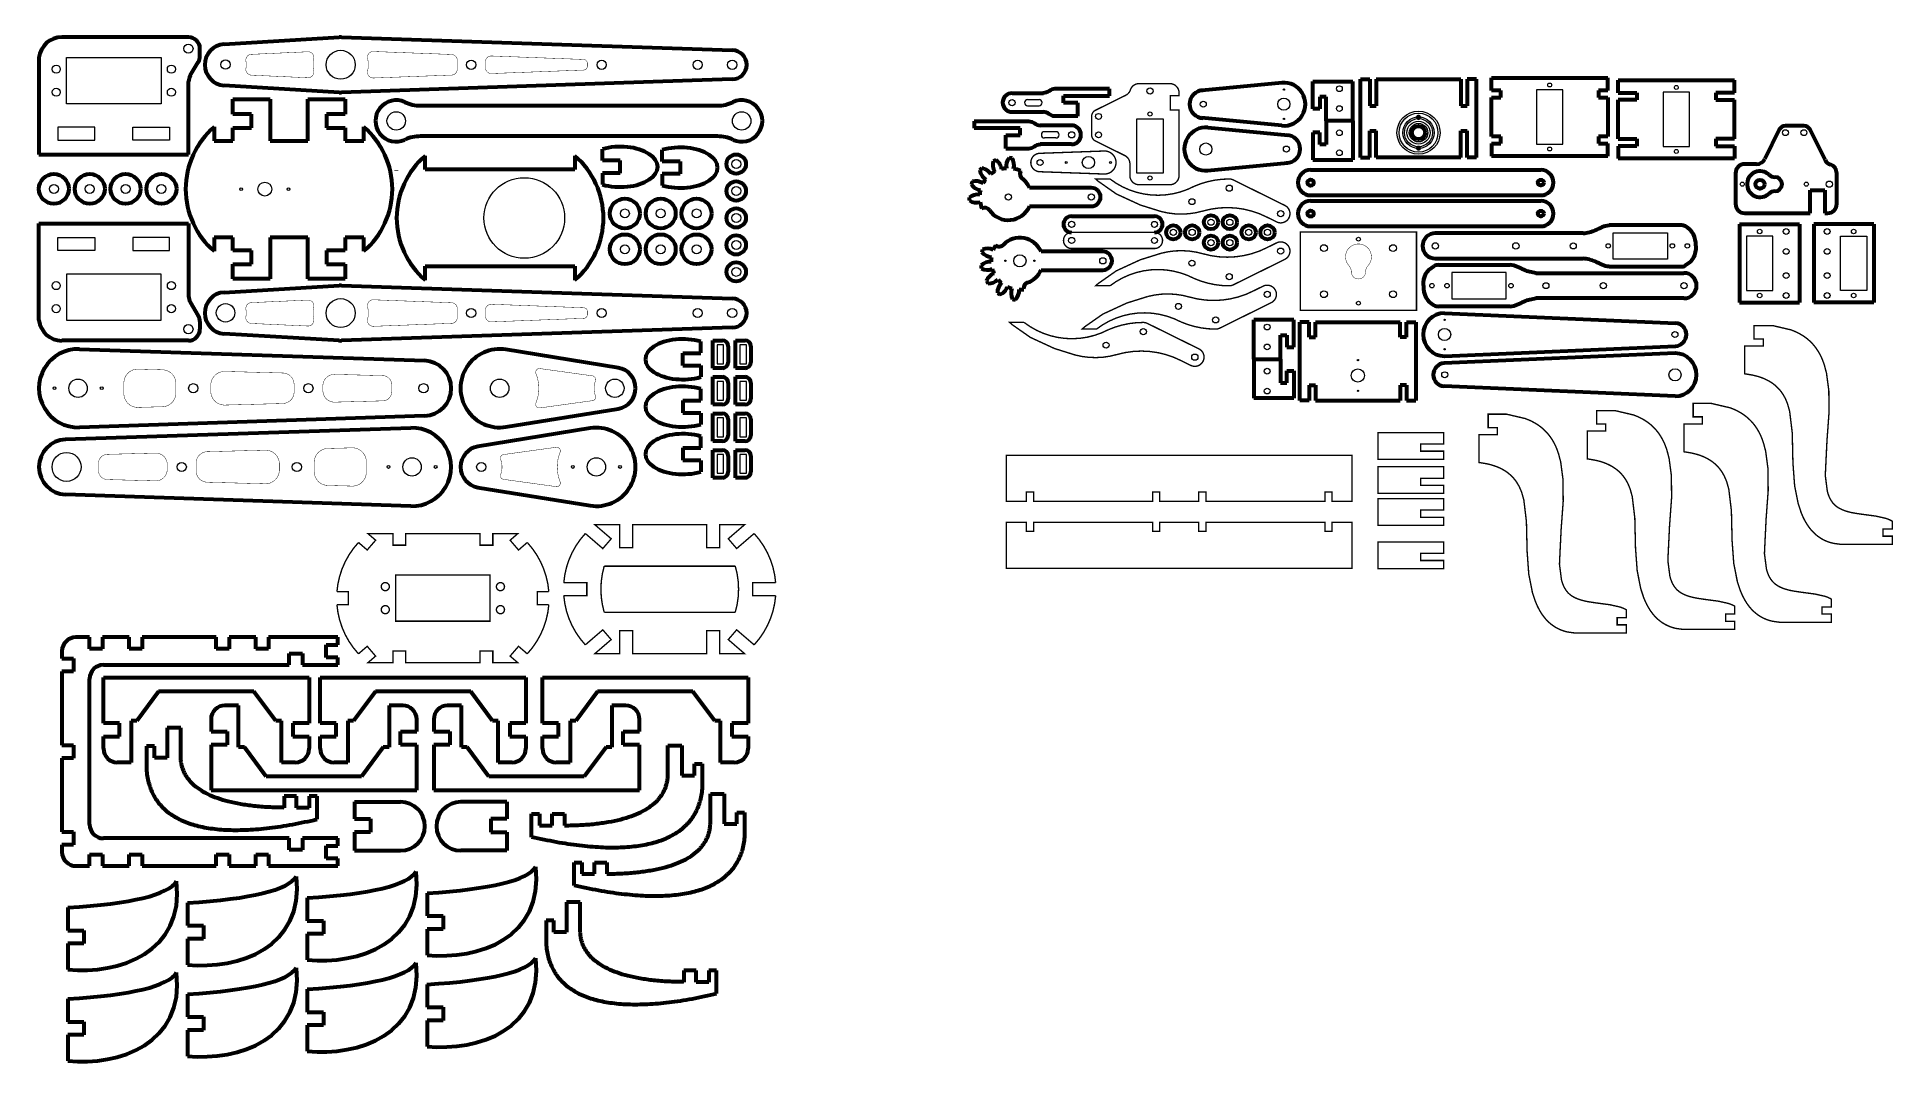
# Model space of a CAD drawing. Header units: millimetres. Extents: x 104 to 909, y -370 to 77.
import ezdxf

# ---------------------------------------------------------------- set-up
doc = ezdxf.new("R2010")
doc.units = ezdxf.units.MM
for name, pattern in [('K5LT32768', [0]), ('K5LT32769', [0]), ('K5LT_BASIC', [0]), ('K5LT_THIN', [0])]:
    doc.linetypes.add(name, pattern=pattern)

# ---------------------------------------------------------------- blocks, each defined once
blk = doc.blocks.new('U0')
at = {"color": 7, "linetype": 'K5LT_THIN', "lineweight": 18}
for p, q in [((886.45, -33.31), (886.45, -9.71)), ((886.45, -9.71), (897.95, -9.71)), ((897.95, -9.71), (897.95, -33.31)), ((897.95, -33.31), (886.45, -33.31))]:
    blk.add_line(p, q, dxfattribs=at)
blk = doc.blocks.new('U1')
at = {"color": 7, "linetype": 'K5LT_THIN', "lineweight": 18}
for p, q in [((845.66, -9.71), (845.66, -33.31)), ((857.16, -9.71), (845.66, -9.71)), ((857.16, -33.31), (857.16, -9.71)), ((845.66, -33.31), (857.16, -33.31))]:
    blk.add_line(p, q, dxfattribs=at)
blk = doc.blocks.new('U2')
at = {"color": 7, "linetype": 'K5LT_THIN', "lineweight": 18}
for p, q in [((787.76, -8.14), (811.36, -8.14)), ((787.76, -19.64), (787.76, -8.14)), ((811.36, -8.14), (811.36, -19.64)), ((811.36, -19.64), (787.76, -19.64))]:
    blk.add_line(p, q, dxfattribs=at)
blk = doc.blocks.new('U3')
at = {"color": 7, "linetype": 'K5LT_THIN', "lineweight": 18}
for p, q in [((741.32, -25.4), (717.72, -25.4)), ((717.72, -25.4), (717.72, -36.9)), ((741.32, -36.9), (741.32, -25.4)), ((717.72, -36.9), (741.32, -36.9))]:
    blk.add_line(p, q, dxfattribs=at)
blk = doc.blocks.new('U4')
at = {"color": 5, "linetype": 'K5LT_BASIC', "lineweight": 60, "true_color": 0x0000ff}
for p, q in [((169.2, 76.78), (114.3, 76.78)), ((104.3, 67.87), (104.3, 25.87)), ((170, 60.05), (173.5, 65.95)), ((174.2, 68.5), (174.2, 71.78)), ((169.3, 25.87), (169.3, 57.5)), ((104.3, 25.87), (169.3, 25.87))]:
    blk.add_line(p, q, dxfattribs=at)
at = {"color": 7, "linetype": 'K5LT_THIN', "lineweight": 18}
for p, q in [((116.3, 47.87), (116.3, 67.87)), ((116.3, 67.87), (157.3, 67.87)), ((157.3, 67.87), (157.3, 47.87)), ((157.3, 47.87), (116.3, 47.87)), ((128.55, 37.7), (112.55, 37.7)), ((112.55, 37.7), (112.55, 32.05)), ((128.55, 32.05), (128.55, 37.7)), ((145.05, 37.7), (161.05, 37.7)), ((145.05, 32.05), (145.05, 37.7)), ((161.05, 37.7), (161.05, 32.05)), ((112.55, 32.05), (128.55, 32.05)), ((161.05, 32.05), (145.05, 32.05))]:
    blk.add_line(p, q, dxfattribs=at)
for centre, radius in [((169.2, 71.78), 2), ((111.8, 62.87), 1.75), ((161.8, 62.87), 1.75), ((111.8, 52.87), 1.75), ((161.8, 52.87), 1.75)]:
    blk.add_circle(centre, radius, dxfattribs=at)
at = {"color": 5, "linetype": 'K5LT_BASIC', "lineweight": 60, "true_color": 0x0000ff}
for centre, radius, start, end in [((114.3, 66.71), 10.07, 90, 173.36779), ((169.2, 71.78), 5, 0, 90), ((169.2, 68.5), 5, 329.30036, 0), ((174.3, 57.5), 5, 149.30036, 180)]:
    blk.add_arc(centre, radius, start, end, dxfattribs=at)
blk = doc.blocks.new('U5')
at = {"color": 5, "linetype": 'K5LT_BASIC', "lineweight": 60, "true_color": 0x0000ff}
for p, q in [((104.3, -46.13), (104.3, -4.13)), ((104.3, -4.13), (169.3, -4.13)), ((169.3, -4.13), (169.3, -35.76)), ((170, -38.31), (173.5, -44.21)), ((174.2, -46.76), (174.2, -50.03)), ((169.2, -55.03), (114.3, -55.03))]:
    blk.add_line(p, q, dxfattribs=at)
at = {"color": 7, "linetype": 'K5LT_THIN', "lineweight": 18}
for p, q in [((112.55, -15.95), (112.55, -10.3)), ((112.55, -10.3), (128.55, -10.3)), ((128.55, -15.95), (112.55, -15.95)), ((128.55, -10.3), (128.55, -15.95)), ((161.05, -10.3), (145.05, -10.3)), ((145.05, -10.3), (145.05, -15.95)), ((145.05, -15.95), (161.05, -15.95)), ((161.05, -15.95), (161.05, -10.3)), ((157.3, -26.13), (116.3, -26.13)), ((116.3, -26.13), (116.3, -46.13)), ((157.3, -46.13), (157.3, -26.13)), ((116.3, -46.13), (157.3, -46.13))]:
    blk.add_line(p, q, dxfattribs=at)
for centre, radius in [((111.8, -31.13), 1.75), ((161.8, -31.13), 1.75), ((111.8, -41.13), 1.75), ((161.8, -41.13), 1.75), ((169.2, -50.03), 2)]:
    blk.add_circle(centre, radius, dxfattribs=at)
at = {"color": 5, "linetype": 'K5LT_BASIC', "lineweight": 60, "true_color": 0x0000ff}
for centre, radius, start, end in [((174.3, -35.76), 5, 180, 210.69964), ((114.3, -44.97), 10.07, 186.63221, 270), ((169.2, -46.76), 5, 0, 30.69964), ((169.2, -50.03), 5, 270, 0)]:
    blk.add_arc(centre, radius, start, end, dxfattribs=at)
blk = doc.blocks.new('U6')
at = {"color": 5, "linetype": 'K5LT_BASIC', "lineweight": 60, "true_color": 0x0000ff}
for p, q in [((184.77, 73.77), (234.59, 76.76)), ((235.71, 76.78), (387.91, 71.66)), ((387.91, 71.66), (405.31, 71.08)), ((387.91, 57.9), (235.71, 52.79)), ((405.31, 58.49), (387.91, 57.9)), ((234.59, 52.8), (184.77, 55.8))]:
    blk.add_line(p, q, dxfattribs=at)
at = {"color": 7, "linetype": 'K5LT_THIN', "const_width": 0.18}
for points in [[(223.6, 67.39, 0.109784), (223.6, 62.18, -0.493994), (221.04, 59.14), (196.52, 60.27, -0.453066), (194.17, 63.2, 0.088553), (194.17, 66.36, -0.453066), (196.52, 69.3), (221.04, 70.43, -0.493994)], [(249.53, 70.54), (283.51, 69.25, -0.403164), (285.91, 66.75), (285.91, 62.81, -0.403164), (283.51, 60.31), (249.53, 59.03, -0.493994), (247, 62.09, 0.113817), (247, 67.48, -0.493994)], [(298.17, 66.1), (298.17, 63.47, 0.42535), (300.76, 60.97), (340.85, 62.49, 0.403164), (342.39, 64.09), (342.39, 65.48, 0.403164), (340.85, 67.08), (300.76, 68.6, 0.42535)]]:
    blk.add_lwpolyline(points, format="xyb", close=True, dxfattribs=at)
at = {"color": 7, "linetype": 'K5LT_THIN', "lineweight": 18}
for centre, radius in [((185.31, 64.87), 2), ((235.31, 64.78), 6.29), ((291.98, 64.78), 2), ((348.64, 64.78), 2), ((390.31, 64.78), 2), ((405.31, 64.78), 2)]:
    blk.add_circle(centre, radius, dxfattribs=at)
at = {"color": 5, "linetype": 'K5LT_BASIC', "lineweight": 60, "true_color": 0x0000ff}
for centre, radius, start, end in [((185.31, 64.78), 9, 93.43981, 266.56019), ((235.31, 64.78), 12, 88.07555, 93.43981), ((405.31, 64.78), 6.29, 270, 90), ((235.31, 64.78), 12, 266.56019, 271.92445)]:
    blk.add_arc(centre, radius, start, end, dxfattribs=at)
blk = doc.blocks.new('U7')
at = {"color": 5, "linetype": 'K5LT_BASIC', "lineweight": 60, "true_color": 0x0000ff}
for p, q in [((184.77, -34.06), (234.59, -31.06)), ((235.71, -31.05), (387.91, -36.16)), ((387.91, -36.16), (405.31, -36.74)), ((234.59, -55.02), (184.77, -52.02)), ((387.91, -49.92), (235.71, -55.03)), ((405.31, -49.33), (387.91, -49.92))]:
    blk.add_line(p, q, dxfattribs=at)
at = {"color": 7, "linetype": 'K5LT_THIN', "const_width": 0.18}
for points in [[(223.6, -40.44, 0.109784), (223.6, -45.64, -0.493994), (221.04, -48.68), (196.52, -47.56, -0.453066), (194.17, -44.62, 0.088553), (194.17, -41.46, -0.453066), (196.52, -38.52), (221.04, -37.4, -0.493994)], [(249.53, -37.28), (283.51, -38.57, -0.403164), (285.91, -41.07), (285.91, -45.01, -0.403164), (283.51, -47.51), (249.53, -48.8, -0.493994), (247, -45.74, 0.113817), (247, -40.34, -0.493994)], [(298.17, -41.72), (298.17, -44.36, 0.42535), (300.76, -46.86), (340.85, -45.34, 0.403164), (342.39, -43.74), (342.39, -42.34, 0.403164), (340.85, -40.74), (300.76, -39.22, 0.42535)]]:
    blk.add_lwpolyline(points, format="xyb", close=True, dxfattribs=at)
at = {"color": 7, "linetype": 'K5LT_THIN', "lineweight": 18}
for centre, radius in [((185.31, -42.95), 4), ((235.31, -43.04), 6.29), ((291.98, -43.04), 2), ((348.64, -43.04), 2), ((390.31, -43.04), 2), ((405.31, -43.04), 2)]:
    blk.add_circle(centre, radius, dxfattribs=at)
at = {"color": 5, "linetype": 'K5LT_BASIC', "lineweight": 60, "true_color": 0x0000ff}
for centre, radius, start, end in [((235.31, -43.04), 12, 88.07555, 93.43981), ((185.31, -43.04), 9, 93.43981, 266.56019), ((405.31, -43.04), 6.29, 270, 90), ((235.31, -43.04), 12, 266.56019, 271.92445)]:
    blk.add_arc(centre, radius, start, end, dxfattribs=at)
blk = doc.blocks.new('U8')
at = {"color": 5, "linetype": 'K5LT_BASIC', "lineweight": 60, "true_color": 0x0000ff}
for p, q in [((188.5, 43.38), (188.5, 49.78)), ((188.5, 49.78), (204.75, 49.78)), ((204.75, 49.78), (204.75, 31.78)), ((221, 31.78), (221, 49.78)), ((221, 49.78), (237.25, 49.78)), ((237.25, 49.78), (237.25, 43.38)), ((196.62, 43.38), (188.5, 43.38)), ((196.62, 37.38), (196.62, 43.38)), ((237.25, 43.38), (229.12, 43.38)), ((229.12, 43.38), (229.12, 37.38)), ((180.37, 37.78), (180.37, 31.78)), ((188.5, 31.78), (188.5, 37.38)), ((188.5, 37.38), (196.62, 37.38)), ((229.12, 37.38), (237.25, 37.38)), ((237.25, 37.38), (237.25, 31.78)), ((245.37, 31.78), (245.37, 37.78)), ((180.37, 31.78), (188.5, 31.78)), ((204.75, 31.78), (212.87, 31.78)), ((212.87, 31.78), (221, 31.78)), ((237.25, 31.78), (245.37, 31.78)), ((188.5, -10.22), (180.37, -10.22)), ((180.37, -10.22), (180.37, -16.22)), ((188.5, -15.82), (188.5, -10.22)), ((196.62, -15.82), (188.5, -15.82)), ((196.62, -21.82), (196.62, -15.82)), ((212.87, -10.22), (204.75, -10.22)), ((204.75, -10.22), (204.75, -28.22)), ((221, -10.22), (212.87, -10.22)), ((221, -28.22), (221, -10.22)), ((237.25, -15.82), (229.12, -15.82)), ((229.12, -15.82), (229.12, -21.82)), ((245.37, -10.22), (237.25, -10.22)), ((237.25, -10.22), (237.25, -15.82)), ((245.37, -16.22), (245.37, -10.22)), ((188.5, -28.22), (188.5, -21.82)), ((188.5, -21.82), (196.62, -21.82)), ((229.12, -21.82), (237.25, -21.82)), ((237.25, -21.82), (237.25, -28.22)), ((204.75, -28.22), (188.5, -28.22)), ((237.25, -28.22), (221, -28.22))]:
    blk.add_line(p, q, dxfattribs=at)
at = {"color": 7, "linetype": 'K5LT_THIN', "lineweight": 18}
for centre, radius in [((192.12, 10.78), 0.6), ((202.37, 10.78), 3), ((212.62, 10.78), 0.6)]:
    blk.add_circle(centre, radius, dxfattribs=at)
at = {"color": 5, "linetype": 'K5LT_BASIC', "lineweight": 60, "true_color": 0x0000ff}
for centre, start, end in [((203.59, 10.78), 130.69111, 229.30889), ((222.15, 10.78), 310.69111, 49.30889)]:
    blk.add_arc(centre, 35.61, start, end, dxfattribs=at)
blk = doc.blocks.new('U9')
at = {"color": 5, "linetype": 'K5LT_BASIC', "lineweight": 60, "true_color": 0x0000ff}
blk.add_circle((126.35, 10.87), 6.49, dxfattribs=at)
at = {"color": 7, "linetype": 'K5LT_THIN', "lineweight": 18}
blk.add_circle((126.35, 10.87), 1.95, dxfattribs=at)
blk = doc.blocks.new('U10')
at = {"color": 5, "linetype": 'K5LT_BASIC', "lineweight": 60, "true_color": 0x0000ff}
blk.add_circle((141.91, 10.87), 6.49, dxfattribs=at)
at = {"color": 7, "linetype": 'K5LT_THIN', "lineweight": 18}
blk.add_circle((141.91, 10.87), 1.95, dxfattribs=at)
blk = doc.blocks.new('U11')
at = {"color": 5, "linetype": 'K5LT_BASIC', "lineweight": 60, "true_color": 0x0000ff}
blk.add_circle((157.47, 10.87), 6.49, dxfattribs=at)
at = {"color": 7, "linetype": 'K5LT_THIN', "lineweight": 18}
blk.add_circle((157.47, 10.87), 1.95, dxfattribs=at)
blk = doc.blocks.new('U12')
at = {"color": 5, "linetype": 'K5LT_BASIC', "lineweight": 60, "true_color": 0x0000ff}
blk.add_circle((110.79, 10.87), 6.49, dxfattribs=at)
at = {"color": 7, "linetype": 'K5LT_THIN', "lineweight": 18}
blk.add_circle((110.79, 10.87), 1.95, dxfattribs=at)
blk = doc.blocks.new('U13')
at = {"color": 5, "linetype": 'K5LT_BASIC', "lineweight": 60, "true_color": 0x0000ff}
for p, q in [((269.93, 47.06), (398.88, 47.06)), ((398.88, 33.71), (269.93, 33.71))]:
    blk.add_line(p, q, dxfattribs=at)
at = {"color": 7, "linetype": 'K5LT_THIN', "lineweight": 18}
for centre in [(259.41, 40.38), (409.41, 40.38)]:
    blk.add_circle(centre, 4, dxfattribs=at)
at = {"color": 5, "linetype": 'K5LT_BASIC', "lineweight": 60, "true_color": 0x0000ff}
for centre, radius, start, end in [((259.41, 40.38), 9, 65.1048, 294.8952), ((269.93, 63.06), 16, 245.1048, 270), ((398.88, 63.06), 16, 270, 294.8952), ((409.41, 40.38), 9, 245.1048, 114.8952), ((269.93, 17.71), 16, 90, 114.8952), ((398.88, 17.71), 16, 65.1048, 90)]:
    blk.add_arc(centre, radius, start, end, dxfattribs=at)
blk = doc.blocks.new('U14')
at = {"color": 5, "linetype": 'K5LT_BASIC', "lineweight": 60, "true_color": 0x0000ff}
for p, q in [((121.87, -58.71), (271.7, -63.7)), ((271.7, -87.69), (121.87, -92.69))]:
    blk.add_line(p, q, dxfattribs=at)
at = {"color": 7, "linetype": 'K5LT_THIN', "const_width": 0.18}
for points in [[(147.34, -84.01, -0.422047), (141.18, -78.01), (141.18, -73.39, -0.422047), (147.34, -67.39), (157.93, -67.67, -0.406424), (163.77, -73.67), (163.77, -77.73, -0.406424), (157.93, -83.72)], [(185.07, -83), (210.21, -82.33, 0.406424), (215.08, -77.33), (215.08, -74.06, 0.406424), (210.21, -69.07), (185.07, -68.4, 0.422047), (178.91, -74.39), (178.91, -77, 0.422047)], [(232.72, -81.73, -0.422047), (227.59, -76.73), (227.59, -74.67, -0.422047), (232.72, -69.67), (253.59, -70.22, -0.406424), (257.48, -74.22), (257.48, -77.17, -0.406424), (253.59, -81.17)]]:
    blk.add_lwpolyline(points, format="xyb", close=True, dxfattribs=at)
at = {"color": 7, "linetype": 'K5LT_THIN', "lineweight": 18}
for centre, radius in [((121.3, -75.7), 4), ((111.05, -75.7), 0.6), ((131.55, -75.7), 0.6), ((171.3, -75.7), 2), ((221.3, -75.7), 2), ((271.3, -75.7), 2)]:
    blk.add_circle(centre, radius, dxfattribs=at)
at = {"color": 5, "linetype": 'K5LT_BASIC', "lineweight": 60, "true_color": 0x0000ff}
for centre, radius, start, end in [((121.3, -75.7), 17, 88.08979, 271.91021), ((271.3, -75.7), 12, 271.91021, 88.08979)]:
    blk.add_arc(centre, radius, start, end, dxfattribs=at)
blk = doc.blocks.new('U15')
at = {"color": 5, "linetype": 'K5LT_BASIC', "lineweight": 60, "true_color": 0x0000ff}
for p, q in [((115.9, -97.88), (265.73, -92.89)), ((265.73, -126.87), (115.9, -121.87))]:
    blk.add_line(p, q, dxfattribs=at)
at = {"color": 7, "linetype": 'K5LT_THIN', "const_width": 0.18}
for points in [[(154.87, -103.85, -0.422047), (160.01, -108.85), (160.01, -110.91, -0.422047), (154.87, -115.91), (134.01, -115.35, -0.406424), (130.12, -111.35), (130.12, -108.4, -0.406424), (134.01, -104.4)], [(202.52, -102.58), (177.39, -103.25, 0.406424), (172.52, -108.24), (172.52, -111.51, 0.406424), (177.39, -116.51), (202.52, -117.18, 0.422047), (208.68, -111.18), (208.68, -108.57, 0.422047)], [(240.26, -101.57, -0.422047), (246.42, -107.57), (246.42, -112.19, -0.422047), (240.26, -118.19), (229.67, -117.9, -0.406424), (223.83, -111.91), (223.83, -107.85, -0.406424), (229.67, -101.85)]]:
    blk.add_lwpolyline(points, format="xyb", close=True, dxfattribs=at)
at = {"color": 7, "linetype": 'K5LT_THIN', "lineweight": 18}
for centre, radius in [((116.3, -109.88), 6.29), ((166.3, -109.88), 2), ((216.3, -109.88), 2), ((256.05, -109.88), 0.6), ((266.3, -109.88), 4), ((276.55, -109.88), 0.6)]:
    blk.add_circle(centre, radius, dxfattribs=at)
at = {"color": 5, "linetype": 'K5LT_BASIC', "lineweight": 60, "true_color": 0x0000ff}
for centre, radius, start, end in [((266.3, -109.88), 17, 268.08979, 91.91021), ((116.3, -109.88), 12, 91.91021, 268.08979)]:
    blk.add_arc(centre, radius, start, end, dxfattribs=at)
blk = doc.blocks.new('U16')
at = {"color": 5, "linetype": 'K5LT_BASIC', "lineweight": 60, "true_color": 0x0000ff}
for p, q in [((391.61, -60.37), (391.61, -55.43)), ((383.86, -65.82), (383.86, -60.42)), ((383.86, -60.42), (391.61, -60.42)), ((383.86, -65.82), (391.61, -65.82)), ((391.61, -65.87), (391.61, -70.81))]:
    blk.add_line(p, q, dxfattribs=at)
blk.add_ellipse((383.86, -63.12), major_axis=(-16.25, 0), ratio=0.538462, start_param=4.215177, end_param=8.351193, dxfattribs=at)
blk = doc.blocks.new('U17')
at = {"color": 5, "linetype": 'K5LT_BASIC', "lineweight": 60, "true_color": 0x0000ff}
for p, q in [((374.96, 22.84), (374.96, 27.78)), ((382.71, 22.79), (374.96, 22.79)), ((382.71, 17.39), (374.96, 17.39)), ((374.96, 17.34), (374.96, 12.4)), ((382.71, 22.79), (382.71, 17.39))]:
    blk.add_line(p, q, dxfattribs=at)
blk.add_ellipse((382.71, 20.09), major_axis=(16.25, 0), ratio=0.538462, start_param=4.215177, end_param=8.351193, dxfattribs=at)
blk = doc.blocks.new('U18')
at = {"color": 5, "linetype": 'K5LT_BASIC', "lineweight": 60, "true_color": 0x0000ff}
for p, q in [((348.96, 23.2), (348.96, 28.14)), ((356.71, 23.15), (348.96, 23.15)), ((356.71, 17.75), (348.96, 17.75)), ((348.96, 17.7), (348.96, 12.76)), ((356.71, 17.75), (356.71, 23.15))]:
    blk.add_line(p, q, dxfattribs=at)
blk.add_ellipse((356.71, 20.45), major_axis=(16.25, 0), ratio=0.538462, start_param=4.215177, end_param=8.351193, dxfattribs=at)
blk = doc.blocks.new('U19')
at = {"color": 5, "linetype": 'K5LT_BASIC', "lineweight": 60, "true_color": 0x0000ff}
blk.add_circle((407.04, 21.66), 4.2, dxfattribs=at)
at = {"color": 7, "linetype": 'K5LT_THIN', "lineweight": 18}
blk.add_circle((407.04, 21.66), 1.95, dxfattribs=at)
blk = doc.blocks.new('U20')
at = {"color": 5, "linetype": 'K5LT_BASIC', "lineweight": 60, "true_color": 0x0000ff}
blk.add_circle((407.04, 9.96), 4.2, dxfattribs=at)
at = {"color": 7, "linetype": 'K5LT_THIN', "lineweight": 18}
blk.add_circle((407.04, 9.96), 1.95, dxfattribs=at)
blk = doc.blocks.new('U21')
at = {"color": 5, "linetype": 'K5LT_BASIC', "lineweight": 60, "true_color": 0x0000ff}
blk.add_circle((407.04, -1.75), 4.2, dxfattribs=at)
at = {"color": 7, "linetype": 'K5LT_THIN', "lineweight": 18}
blk.add_circle((407.04, -1.75), 1.95, dxfattribs=at)
blk = doc.blocks.new('U22')
at = {"color": 5, "linetype": 'K5LT_BASIC', "lineweight": 60, "true_color": 0x0000ff}
blk.add_circle((407.04, -13.45), 4.2, dxfattribs=at)
at = {"color": 7, "linetype": 'K5LT_THIN', "lineweight": 18}
blk.add_circle((407.04, -13.45), 1.95, dxfattribs=at)
blk = doc.blocks.new('U23')
at = {"color": 5, "linetype": 'K5LT_BASIC', "lineweight": 60, "true_color": 0x0000ff}
blk.add_circle((407.04, -25.15), 4.2, dxfattribs=at)
at = {"color": 7, "linetype": 'K5LT_THIN', "lineweight": 18}
blk.add_circle((407.04, -25.15), 1.95, dxfattribs=at)
blk = doc.blocks.new('U24')
at = {"color": 5, "linetype": 'K5LT_BASIC', "lineweight": 60, "true_color": 0x0000ff}
for p, q in [((272.01, 19.25), (272.01, 25.25)), ((337.01, 25.25), (337.01, 19.25)), ((337.01, 19.25), (272.01, 19.25)), ((272.01, -28.75), (272.01, -22.75)), ((272.01, -22.75), (337.01, -22.75)), ((337.01, -22.75), (337.01, -28.75))]:
    blk.add_line(p, q, dxfattribs=at)
at = {"color": 5, "linetype": 'K5LT32769', "lineweight": 60, "true_color": 0x0000ff}
for p, q in [((259.41, 18.79), (259.41, 18.74)), ((259.41, 13.29), (259.41, 13.34)), ((259.41, -1.75), (259.41, -1.8)), ((259.41, -7.25), (259.41, -7.2))]:
    blk.add_line(p, q, dxfattribs=at)
at = {"color": 7, "linetype": 'K5LT_THIN', "lineweight": 18}
blk.add_circle((315.01, -1.75), 17.5, dxfattribs=at)
at = {"color": 5, "linetype": 'K5LT_BASIC', "lineweight": 60, "true_color": 0x0000ff}
for centre, start, end in [((295.22, -1.75), 130.69111, 229.30889), ((313.79, -1.75), 310.69111, 49.30889)]:
    blk.add_arc(centre, 35.61, start, end, dxfattribs=at)
blk = doc.blocks.new('U25')
at = {"color": 5, "linetype": 'K5LT_BASIC', "lineweight": 60, "true_color": 0x0000ff}
blk.add_circle((374.26, 0.2), 6.49, dxfattribs=at)
at = {"color": 7, "linetype": 'K5LT_THIN', "lineweight": 18}
blk.add_circle((374.26, 0.2), 1.95, dxfattribs=at)
blk = doc.blocks.new('U26')
at = {"color": 5, "linetype": 'K5LT_BASIC', "lineweight": 60, "true_color": 0x0000ff}
blk.add_circle((389.82, 0.2), 6.49, dxfattribs=at)
at = {"color": 7, "linetype": 'K5LT_THIN', "lineweight": 18}
blk.add_circle((389.82, 0.2), 1.95, dxfattribs=at)
blk = doc.blocks.new('U27')
at = {"color": 5, "linetype": 'K5LT_BASIC', "lineweight": 60, "true_color": 0x0000ff}
blk.add_circle((358.69, 0.2), 6.49, dxfattribs=at)
at = {"color": 7, "linetype": 'K5LT_THIN', "lineweight": 18}
blk.add_circle((358.69, 0.2), 1.95, dxfattribs=at)
blk = doc.blocks.new('U28')
at = {"color": 5, "linetype": 'K5LT_BASIC', "lineweight": 60, "true_color": 0x0000ff}
blk.add_circle((358.69, -15.36), 6.49, dxfattribs=at)
at = {"color": 7, "linetype": 'K5LT_THIN', "lineweight": 18}
blk.add_circle((358.69, -15.36), 1.95, dxfattribs=at)
blk = doc.blocks.new('U29')
at = {"color": 5, "linetype": 'K5LT_BASIC', "lineweight": 60, "true_color": 0x0000ff}
blk.add_circle((374.26, -15.36), 6.49, dxfattribs=at)
at = {"color": 7, "linetype": 'K5LT_THIN', "lineweight": 18}
blk.add_circle((374.26, -15.36), 1.95, dxfattribs=at)
blk = doc.blocks.new('U30')
at = {"color": 5, "linetype": 'K5LT_BASIC', "lineweight": 60, "true_color": 0x0000ff}
blk.add_circle((389.82, -15.36), 6.49, dxfattribs=at)
at = {"color": 7, "linetype": 'K5LT_THIN', "lineweight": 18}
blk.add_circle((389.82, -15.36), 1.95, dxfattribs=at)
blk = doc.blocks.new('U31')
at = {"color": 5, "linetype": 'K5LT_BASIC', "lineweight": 60, "true_color": 0x0000ff}
for p, q in [((355.78, -66.81), (307.06, -58.92)), ((307.06, -92.48), (355.78, -84.58))]:
    blk.add_line(p, q, dxfattribs=at)
at = {"color": 7, "linetype": 'K5LT_THIN', "const_width": 0.18}
blk.add_lwpolyline([(344.63, -70.32), (321.8, -67.15, 0.57657), (320.1, -69.34, -0.194176), (320.1, -82.06, 0.57657), (321.8, -84.24), (344.63, -81.08, 0.482623), (345.91, -78.92, -0.184803), (345.91, -72.47, 0.482623)], format="xyb", close=True, dxfattribs=at)
at = {"color": 7, "linetype": 'K5LT_THIN', "lineweight": 18}
for centre in [(304.34, -75.7), (354.34, -75.7)]:
    blk.add_circle(centre, 4, dxfattribs=at)
at = {"color": 5, "linetype": 'K5LT_BASIC', "lineweight": 60, "true_color": 0x0000ff}
for centre, radius, start, end in [((304.34, -75.7), 17, 80.7931, 279.2069), ((354.34, -75.7), 9, 279.2069, 80.7931)]:
    blk.add_arc(centre, radius, start, end, dxfattribs=at)
blk = doc.blocks.new('U32')
at = {"color": 5, "linetype": 'K5LT_BASIC', "lineweight": 60, "true_color": 0x0000ff}
for p, q in [((343.62, -93.1), (294.9, -100.99)), ((294.9, -118.76), (343.62, -126.66))]:
    blk.add_line(p, q, dxfattribs=at)
at = {"color": 7, "linetype": 'K5LT_THIN', "const_width": 0.18}
blk.add_lwpolyline([(306.04, -115.26), (328.87, -118.42, 0.57657), (330.57, -116.24, -0.194176), (330.57, -103.52, 0.57657), (328.87, -101.33), (306.04, -104.49, 0.482623), (304.77, -106.65, -0.184803), (304.77, -113.1, 0.482623)], format="xyb", close=True, dxfattribs=at)
at = {"color": 7, "linetype": 'K5LT_THIN', "lineweight": 18}
for centre, radius in [((296.34, -109.88), 2), ((336.09, -109.88), 0.6), ((346.34, -109.88), 4), ((356.59, -109.88), 0.6)]:
    blk.add_circle(centre, radius, dxfattribs=at)
at = {"color": 5, "linetype": 'K5LT_BASIC', "lineweight": 60, "true_color": 0x0000ff}
for centre, radius, start, end in [((346.34, -109.88), 17, 260.7931, 99.2069), ((296.34, -109.88), 9, 99.2069, 260.7931)]:
    blk.add_arc(centre, radius, start, end, dxfattribs=at)
blk = doc.blocks.new('U33')
at = {"color": 5, "linetype": 'K5LT_BASIC', "lineweight": 60, "true_color": 0x0000ff}
for p, q in [((391.61, -80.95), (391.61, -76.01)), ((383.86, -81), (391.61, -81)), ((383.86, -81), (383.86, -86.4)), ((383.86, -86.4), (391.61, -86.4)), ((391.61, -86.45), (391.61, -91.39))]:
    blk.add_line(p, q, dxfattribs=at)
blk.add_ellipse((383.86, -83.7), major_axis=(-16.25, 0), ratio=0.538462, start_param=4.215177, end_param=8.351193, dxfattribs=at)
blk = doc.blocks.new('U34')
at = {"color": 5, "linetype": 'K5LT_BASIC', "lineweight": 60, "true_color": 0x0000ff}
for p, q in [((391.61, -101.53), (391.61, -96.59)), ((383.86, -101.58), (391.61, -101.58)), ((383.86, -101.58), (383.86, -106.98)), ((383.86, -106.98), (391.61, -106.98)), ((391.61, -107.03), (391.61, -111.97))]:
    blk.add_line(p, q, dxfattribs=at)
blk.add_ellipse((383.86, -104.28), major_axis=(-16.25, 0), ratio=0.538462, start_param=4.215177, end_param=8.351193, dxfattribs=at)
blk = doc.blocks.new('U35')
at = {"color": 5, "linetype": 'K5LT_BASIC', "lineweight": 60, "true_color": 0x0000ff}
for p, q in [((165.86, -223.13), (159.91, -223.13)), ((159.91, -223.13), (159.91, -236.13)), ((165.86, -236.13), (165.86, -223.13)), ((154.41, -231.13), (150.96, -231.13)), ((150.96, -231.13), (150.96, -241.13)), ((154.41, -236.13), (154.41, -231.13)), ((159.91, -236.13), (154.41, -236.13)), ((216.1, -252.84), (210.75, -252.84)), ((210.75, -252.84), (210.75, -257.84)), ((216.1, -257.84), (216.1, -252.84)), ((225.05, -252.84), (221.6, -252.84)), ((221.6, -252.84), (221.6, -257.84)), ((225.05, -262.9), (225.05, -252.84)), ((221.6, -257.84), (216.1, -257.84))]:
    blk.add_line(p, q, dxfattribs=at)
for points, weights in [([(150.96, -241.13), (153.69, -279.4), (225.05, -262.9)], [1, 0.934524574695, 0.998891179369]), ([(210.75, -257.84), (166.77, -257.55), (165.86, -236.13)], [1, 0.946179322885, 1])]:
    blk.add_rational_spline(points, weights, degree=2, dxfattribs=at)
blk = doc.blocks.new('U36')
at = {"color": 5, "linetype": 'K5LT_BASIC', "lineweight": 60, "true_color": 0x0000ff}
for p, q in [((339.36, -298.84), (333.41, -298.84)), ((333.41, -298.84), (333.41, -311.84)), ((339.36, -311.84), (339.36, -298.84)), ((327.91, -306.84), (324.46, -306.84)), ((324.46, -306.84), (324.46, -316.84)), ((327.91, -311.84), (327.91, -306.84)), ((333.41, -311.84), (327.91, -311.84)), ((389.6, -328.55), (384.25, -328.55)), ((384.25, -328.55), (384.25, -333.55)), ((389.6, -333.55), (389.6, -328.55)), ((398.55, -328.55), (395.1, -328.55)), ((395.1, -328.55), (395.1, -333.55)), ((398.55, -338.6), (398.55, -328.55)), ((395.1, -333.55), (389.6, -333.55))]:
    blk.add_line(p, q, dxfattribs=at)
for points, weights in [([(384.25, -333.55), (340.26, -333.26), (339.36, -311.84)], [1, 0.946179322885, 1]), ([(324.46, -316.84), (327.18, -355.11), (398.55, -338.6)], [1, 0.934524574695, 0.998891179369])]:
    blk.add_rational_spline(points, weights, degree=2, dxfattribs=at)
blk = doc.blocks.new('U37')
at = {"color": 5, "linetype": 'K5LT_BASIC', "lineweight": 60, "true_color": 0x0000ff}
for p, q in [((377.42, -243.84), (377.42, -230.84)), ((377.42, -230.84), (383.37, -230.84)), ((383.37, -230.84), (383.37, -243.84)), ((388.87, -243.84), (388.87, -238.84)), ((388.87, -238.84), (392.32, -238.84)), ((392.32, -238.84), (392.32, -248.84)), ((383.37, -243.84), (388.87, -243.84)), ((318.23, -270.6), (318.23, -260.55)), ((318.23, -260.55), (321.68, -260.55)), ((321.68, -260.55), (321.68, -265.55)), ((321.68, -265.55), (327.18, -265.55)), ((327.18, -265.55), (327.18, -260.55)), ((327.18, -260.55), (332.53, -260.55)), ((332.53, -260.55), (332.53, -265.55))]:
    blk.add_line(p, q, dxfattribs=at)
for points, weights in [([(392.32, -248.84), (389.6, -287.11), (318.23, -270.6)], [1, 0.934524574695, 0.998891179369]), ([(332.53, -265.55), (376.52, -265.26), (377.42, -243.84)], [1, 0.946179322885, 1])]:
    blk.add_rational_spline(points, weights, degree=2, dxfattribs=at)
blk = doc.blocks.new('U38')
at = {"color": 5, "linetype": 'K5LT_BASIC', "lineweight": 60, "true_color": 0x0000ff}
for p, q in [((132.3, -221.18), (132.3, -201.38)), ((132.3, -201.38), (221.6, -201.38)), ((221.6, -201.38), (221.6, -221.18)), ((156.25, -207.38), (146.8, -220.08)), ((197.65, -207.38), (156.25, -207.38)), ((207.1, -220.08), (197.65, -207.38)), ((139.3, -221.18), (132.3, -221.18)), ((139.3, -226.88), (139.3, -221.18)), ((146.8, -220.08), (144.3, -220.08)), ((144.3, -220.08), (144.3, -238.18)), ((209.6, -220.08), (207.1, -220.08)), ((209.6, -238.18), (209.6, -220.08)), ((221.6, -221.18), (214.6, -221.18)), ((214.6, -221.18), (214.6, -226.88)), ((132.3, -232.18), (132.3, -226.88)), ((132.3, -226.88), (139.3, -226.88)), ((214.6, -226.88), (221.6, -226.88)), ((221.6, -226.88), (221.6, -232.18)), ((144.3, -238.18), (138.3, -238.18)), ((215.6, -238.18), (209.6, -238.18))]:
    blk.add_line(p, q, dxfattribs=at)
for centre, start, end in [((138.3, -232.18), 180, 270), ((215.6, -232.18), 270, 0)]:
    blk.add_arc(centre, 6, start, end, dxfattribs=at)
blk = doc.blocks.new('U39')
at = {"color": 5, "linetype": 'K5LT_BASIC', "lineweight": 60, "true_color": 0x0000ff}
for p, q in [((226.42, -221.18), (226.42, -201.38)), ((226.42, -201.38), (315.72, -201.38)), ((315.72, -201.38), (315.72, -221.18)), ((250.37, -207.38), (240.92, -220.08)), ((291.77, -207.38), (250.37, -207.38)), ((301.22, -220.08), (291.77, -207.38)), ((233.42, -221.18), (226.42, -221.18)), ((233.42, -226.88), (233.42, -221.18)), ((240.92, -220.08), (238.42, -220.08)), ((238.42, -220.08), (238.42, -238.18)), ((303.72, -220.08), (301.22, -220.08)), ((303.72, -238.18), (303.72, -220.08)), ((315.72, -221.18), (308.72, -221.18)), ((308.72, -221.18), (308.72, -226.88)), ((226.42, -232.18), (226.42, -226.88)), ((226.42, -226.88), (233.42, -226.88)), ((308.72, -226.88), (315.72, -226.88)), ((315.72, -226.88), (315.72, -232.18)), ((238.42, -238.18), (232.42, -238.18)), ((309.72, -238.18), (303.72, -238.18))]:
    blk.add_line(p, q, dxfattribs=at)
for centre, start, end in [((232.42, -232.18), 180, 270), ((309.72, -232.18), 270, 0)]:
    blk.add_arc(centre, 6, start, end, dxfattribs=at)
blk = doc.blocks.new('U40')
at = {"color": 5, "linetype": 'K5LT_BASIC', "lineweight": 60, "true_color": 0x0000ff}
for p, q in [((322.9, -221.18), (322.9, -201.38)), ((322.9, -201.38), (412.2, -201.38)), ((412.2, -201.38), (412.2, -221.18)), ((346.85, -207.38), (337.4, -220.08)), ((388.25, -207.38), (346.85, -207.38)), ((397.7, -220.08), (388.25, -207.38)), ((329.9, -221.18), (322.9, -221.18)), ((329.9, -226.88), (329.9, -221.18)), ((337.4, -220.08), (334.9, -220.08)), ((334.9, -220.08), (334.9, -238.18)), ((400.2, -220.08), (397.7, -220.08)), ((400.2, -238.18), (400.2, -220.08)), ((412.2, -221.18), (405.2, -221.18)), ((405.2, -221.18), (405.2, -226.88)), ((322.9, -232.18), (322.9, -226.88)), ((322.9, -226.88), (329.9, -226.88)), ((405.2, -226.88), (412.2, -226.88)), ((412.2, -226.88), (412.2, -232.18)), ((334.9, -238.18), (328.9, -238.18)), ((406.2, -238.18), (400.2, -238.18))]:
    blk.add_line(p, q, dxfattribs=at)
for centre, start, end in [((328.9, -232.18), 180, 270), ((406.2, -232.18), 270, 0)]:
    blk.add_arc(centre, 6, start, end, dxfattribs=at)
blk = doc.blocks.new('U41')
at = {"color": 5, "linetype": 'K5LT_BASIC', "lineweight": 60, "true_color": 0x0000ff}
for p, q in [((191.01, -213.49), (185.01, -213.49)), ((191.01, -231.59), (191.01, -213.49)), ((262.31, -213.49), (256.31, -213.49)), ((256.31, -213.49), (256.31, -231.59)), ((179.01, -219.49), (179.01, -224.79)), ((179.01, -224.79), (186.01, -224.79)), ((186.01, -224.79), (186.01, -230.49)), ((261.31, -230.49), (261.31, -224.79)), ((261.31, -224.79), (268.31, -224.79)), ((268.31, -224.79), (268.31, -219.49)), ((186.01, -230.49), (179.01, -230.49)), ((179.01, -230.49), (179.01, -250.29)), ((193.51, -231.59), (191.01, -231.59)), ((202.96, -244.29), (193.51, -231.59)), ((253.81, -231.59), (244.36, -244.29)), ((256.31, -231.59), (253.81, -231.59)), ((268.31, -230.49), (261.31, -230.49)), ((268.31, -250.29), (268.31, -230.49)), ((244.36, -244.29), (202.96, -244.29)), ((179.01, -250.29), (268.31, -250.29))]:
    blk.add_line(p, q, dxfattribs=at)
for centre, start, end in [((185.01, -219.49), 90, 180), ((262.31, -219.49), 0, 90)]:
    blk.add_arc(centre, 6, start, end, dxfattribs=at)
blk = doc.blocks.new('U42')
at = {"color": 5, "linetype": 'K5LT_BASIC', "lineweight": 60, "true_color": 0x0000ff}
for p, q in [((287.72, -213.49), (281.72, -213.49)), ((287.72, -231.59), (287.72, -213.49)), ((359.02, -213.49), (353.02, -213.49)), ((353.02, -213.49), (353.02, -231.59)), ((275.72, -219.49), (275.72, -224.79)), ((275.72, -224.79), (282.72, -224.79)), ((282.72, -224.79), (282.72, -230.49)), ((358.02, -230.49), (358.02, -224.79)), ((358.02, -224.79), (365.02, -224.79)), ((365.02, -224.79), (365.02, -219.49)), ((282.72, -230.49), (275.72, -230.49)), ((275.72, -230.49), (275.72, -250.29)), ((290.22, -231.59), (287.72, -231.59)), ((299.67, -244.29), (290.22, -231.59)), ((350.52, -231.59), (341.07, -244.29)), ((353.02, -231.59), (350.52, -231.59)), ((365.02, -230.49), (358.02, -230.49)), ((365.02, -250.29), (365.02, -230.49)), ((341.07, -244.29), (299.67, -244.29)), ((275.72, -250.29), (365.02, -250.29))]:
    blk.add_line(p, q, dxfattribs=at)
for centre, start, end in [((281.72, -219.49), 90, 180), ((359.02, -219.49), 0, 90)]:
    blk.add_arc(centre, 6, start, end, dxfattribs=at)
blk = doc.blocks.new('U43')
at = {"color": 5, "linetype": 'K5LT_BASIC', "lineweight": 60, "true_color": 0x0000ff}
for p, q in [((126.3, -183.85), (120.3, -183.85)), ((126.3, -188.85), (126.3, -183.85)), ((143.45, -183.85), (131.9, -183.85)), ((131.9, -183.85), (131.9, -188.85)), ((143.45, -188.85), (143.45, -183.85)), ((181.25, -183.85), (149.05, -183.85)), ((149.05, -183.85), (149.05, -188.85)), ((181.25, -188.85), (181.25, -183.85)), ((198.4, -183.85), (186.85, -183.85)), ((186.85, -183.85), (186.85, -188.85)), ((198.4, -188.85), (198.4, -183.85)), ((234.03, -183.85), (204, -183.85)), ((204, -183.85), (204, -188.85)), ((234.03, -187.05), (234.03, -183.85)), ((114.3, -189.85), (114.3, -193.05)), ((114.3, -193.05), (119.3, -193.05)), ((119.3, -193.05), (119.3, -198.65)), ((131.9, -188.85), (126.3, -188.85)), ((149.05, -188.85), (143.45, -188.85)), ((186.85, -188.85), (181.25, -188.85)), ((204, -188.85), (198.4, -188.85)), ((213, -195.85), (213, -190.85)), ((213, -190.85), (218.8, -190.85)), ((218.8, -190.85), (218.8, -195.85)), ((229.03, -192.65), (229.03, -187.05)), ((229.03, -187.05), (234.03, -187.05)), ((234.03, -192.65), (229.03, -192.65)), ((234.03, -195.85), (234.03, -192.65)), ((119.3, -198.65), (114.3, -198.65)), ((114.3, -198.65), (114.3, -230.7)), ((132.3, -195.85), (213, -195.85)), ((218.8, -195.85), (234.03, -195.85)), ((126.3, -265.15), (126.3, -201.85)), ((114.3, -230.7), (119.3, -230.7)), ((119.3, -230.7), (119.3, -236.3)), ((119.3, -236.3), (114.3, -236.3)), ((114.3, -236.3), (114.3, -268.35)), ((114.3, -268.35), (119.3, -268.35)), ((119.3, -268.35), (119.3, -273.95)), ((213, -271.15), (132.3, -271.15)), ((213, -276.15), (213, -271.15)), ((234.03, -271.15), (218.8, -271.15)), ((218.8, -271.15), (218.8, -276.15)), ((234.03, -274.35), (234.03, -271.15)), ((119.3, -273.95), (114.3, -273.95)), ((114.3, -273.95), (114.3, -277.15)), ((126.3, -283.15), (126.3, -278.15)), ((126.3, -278.15), (131.9, -278.15)), ((131.9, -278.15), (131.9, -283.15)), ((143.45, -283.15), (143.45, -278.15)), ((143.45, -278.15), (149.05, -278.15)), ((149.05, -278.15), (149.05, -283.15)), ((181.25, -283.15), (181.25, -278.15)), ((181.25, -278.15), (186.85, -278.15)), ((186.85, -278.15), (186.85, -283.15)), ((198.4, -283.15), (198.4, -278.15)), ((198.4, -278.15), (204, -278.15)), ((204, -278.15), (204, -283.15)), ((218.8, -276.15), (213, -276.15)), ((229.03, -279.95), (229.03, -274.35)), ((229.03, -274.35), (234.03, -274.35)), ((234.03, -279.95), (229.03, -279.95)), ((234.03, -283.15), (234.03, -279.95)), ((120.3, -283.15), (126.3, -283.15)), ((131.9, -283.15), (143.45, -283.15)), ((149.05, -283.15), (181.25, -283.15)), ((186.85, -283.15), (198.4, -283.15)), ((204, -283.15), (234.03, -283.15))]:
    blk.add_line(p, q, dxfattribs=at)
for centre, start, end in [((120.3, -189.85), 90, 180), ((132.3, -201.85), 90, 180), ((132.3, -265.15), 180, 270), ((120.3, -277.15), 180, 270)]:
    blk.add_arc(centre, 6, start, end, dxfattribs=at)
blk = doc.blocks.new('U44')
at = {"color": 5, "linetype": 'K5LT_BASIC', "lineweight": 60, "true_color": 0x0000ff}
for p, q in [((395.81, -264.87), (395.81, -251.87)), ((395.81, -251.87), (401.76, -251.87)), ((401.76, -251.87), (401.76, -264.87)), ((401.76, -264.87), (407.26, -264.87)), ((407.26, -264.87), (407.26, -259.87)), ((407.26, -259.87), (410.71, -259.87)), ((410.71, -259.87), (410.71, -269.87)), ((336.62, -291.63), (336.62, -281.58)), ((336.62, -281.58), (340.07, -281.58)), ((340.07, -281.58), (340.07, -286.58)), ((345.57, -286.58), (345.57, -281.58)), ((345.57, -281.58), (350.92, -281.58)), ((350.92, -281.58), (350.92, -286.58)), ((340.07, -286.58), (345.57, -286.58))]:
    blk.add_line(p, q, dxfattribs=at)
for points, weights in [([(350.92, -286.58), (394.9, -286.29), (395.81, -264.87)], [1, 0.946179322885, 1]), ([(410.71, -269.87), (407.98, -308.14), (336.62, -291.63)], [1, 0.934524574695, 0.998891179369])]:
    blk.add_rational_spline(points, weights, degree=2, dxfattribs=at)
blk = doc.blocks.new('U45')
at = {"color": 5, "linetype": 'K5LT_BASIC', "lineweight": 60, "true_color": 0x0000ff}
for p, q in [((116.81, -301.25), (116.81, -311.15)), ((116.81, -311.15), (123.81, -311.15)), ((123.81, -311.15), (123.81, -316.85)), ((123.81, -316.85), (116.81, -316.85)), ((116.81, -316.85), (116.81, -328.15))]:
    blk.add_line(p, q, dxfattribs=at)
for points in [[(116.81, -328.15), (138.99, -330.32), (167.57, -320.91), (164.07, -289.77)], [(116.81, -301.25), (144.6, -299.53), (160.35, -295.7), (164.07, -289.77)]]:
    blk.add_open_spline(points, degree=3, dxfattribs=at)
blk = doc.blocks.new('U46')
at = {"color": 5, "linetype": 'K5LT_BASIC', "lineweight": 60, "true_color": 0x0000ff}
for p, q in [((241.27, -255.34), (241.27, -262.71)), ((241.27, -255.34), (261.27, -255.34)), ((241.27, -262.71), (248.27, -262.71)), ((248.27, -262.71), (248.27, -268.41)), ((248.27, -268.41), (241.27, -268.41)), ((241.27, -268.41), (241.27, -273.71)), ((241.27, -268.41), (241.27, -276.49)), ((241.27, -276.49), (261.27, -276.49))]:
    blk.add_line(p, q, dxfattribs=at)
blk.add_arc((261.27, -265.92), 10.58, 270, 90, dxfattribs=at)
blk = doc.blocks.new('U47')
at = {"color": 5, "linetype": 'K5LT_BASIC', "lineweight": 60, "true_color": 0x0000ff}
for p, q in [((307.49, -255.34), (287.49, -255.34)), ((307.49, -255.34), (307.49, -262.71)), ((307.49, -262.71), (300.49, -262.71)), ((300.49, -262.71), (300.49, -268.41)), ((300.49, -268.41), (307.49, -268.41)), ((307.49, -268.41), (307.49, -273.71)), ((307.49, -268.41), (307.49, -276.49)), ((307.49, -276.49), (287.49, -276.49))]:
    blk.add_line(p, q, dxfattribs=at)
blk.add_arc((287.49, -265.92), 10.58, 90, 270, dxfattribs=at)
blk = doc.blocks.new('U48')
at = {"color": 5, "linetype": 'K5LT_BASIC', "lineweight": 60, "true_color": 0x0000ff}
for p, q in [((168.81, -299.15), (168.81, -309.05)), ((168.81, -309.05), (175.81, -309.05)), ((175.81, -309.05), (175.81, -314.75)), ((175.81, -314.75), (168.81, -314.75)), ((168.81, -314.75), (168.81, -326.05))]:
    blk.add_line(p, q, dxfattribs=at)
for points in [[(168.81, -326.05), (190.99, -328.22), (219.57, -318.81), (216.07, -287.67)], [(168.81, -299.15), (196.6, -297.43), (212.35, -293.6), (216.07, -287.67)]]:
    blk.add_open_spline(points, degree=3, dxfattribs=at)
blk = doc.blocks.new('U49')
at = {"color": 5, "linetype": 'K5LT_BASIC', "lineweight": 60, "true_color": 0x0000ff}
for p, q in [((116.81, -340.91), (116.81, -350.81)), ((116.81, -350.81), (123.81, -350.81)), ((123.81, -350.81), (123.81, -356.51)), ((123.81, -356.51), (116.81, -356.51)), ((116.81, -356.51), (116.81, -367.81))]:
    blk.add_line(p, q, dxfattribs=at)
for points in [[(116.81, -367.81), (138.99, -369.97), (167.57, -360.56), (164.07, -329.42)], [(116.81, -340.91), (144.6, -339.19), (160.35, -335.36), (164.07, -329.42)]]:
    blk.add_open_spline(points, degree=3, dxfattribs=at)
blk = doc.blocks.new('U50')
at = {"color": 5, "linetype": 'K5LT_BASIC', "lineweight": 60, "true_color": 0x0000ff}
for p, q in [((220.81, -297.05), (220.81, -306.95)), ((220.81, -306.95), (227.81, -306.95)), ((227.81, -312.65), (220.81, -312.65)), ((220.81, -312.65), (220.81, -323.95)), ((227.81, -306.95), (227.81, -312.65))]:
    blk.add_line(p, q, dxfattribs=at)
for points in [[(220.81, -323.95), (242.99, -326.12), (271.57, -316.71), (268.07, -285.57)], [(220.81, -297.05), (248.6, -295.33), (264.35, -291.5), (268.07, -285.57)]]:
    blk.add_open_spline(points, degree=3, dxfattribs=at)
blk = doc.blocks.new('U51')
at = {"color": 5, "linetype": 'K5LT_BASIC', "lineweight": 60, "true_color": 0x0000ff}
for p, q in [((272.81, -294.95), (272.81, -304.85)), ((272.81, -304.85), (279.81, -304.85)), ((279.81, -304.85), (279.81, -310.55)), ((279.81, -310.55), (272.81, -310.55)), ((272.81, -310.55), (272.81, -321.85))]:
    blk.add_line(p, q, dxfattribs=at)
for points in [[(272.81, -321.85), (294.99, -324.02), (323.57, -314.61), (320.07, -283.47)], [(272.81, -294.95), (300.6, -293.23), (316.35, -289.4), (320.07, -283.47)]]:
    blk.add_open_spline(points, degree=3, dxfattribs=at)
blk = doc.blocks.new('U52')
at = {"color": 5, "linetype": 'K5LT_BASIC', "lineweight": 60, "true_color": 0x0000ff}
for p, q in [((168.81, -338.81), (168.81, -348.71)), ((168.81, -348.71), (175.81, -348.71)), ((175.81, -354.41), (168.81, -354.41)), ((168.81, -354.41), (168.81, -365.71)), ((175.81, -348.71), (175.81, -354.41))]:
    blk.add_line(p, q, dxfattribs=at)
for points in [[(168.81, -365.71), (190.99, -367.87), (219.57, -358.46), (216.07, -327.32)], [(168.81, -338.81), (196.6, -337.09), (212.35, -333.26), (216.07, -327.32)]]:
    blk.add_open_spline(points, degree=3, dxfattribs=at)
blk = doc.blocks.new('U53')
at = {"color": 5, "linetype": 'K5LT_BASIC', "lineweight": 60, "true_color": 0x0000ff}
for p, q in [((220.81, -336.71), (220.81, -346.61)), ((220.81, -346.61), (227.81, -346.61)), ((227.81, -352.31), (220.81, -352.31)), ((220.81, -352.31), (220.81, -363.61)), ((227.81, -346.61), (227.81, -352.31))]:
    blk.add_line(p, q, dxfattribs=at)
for points in [[(220.81, -363.61), (242.99, -365.77), (271.57, -356.36), (268.07, -325.22)], [(220.81, -336.71), (248.6, -334.99), (264.35, -331.16), (268.07, -325.22)]]:
    blk.add_open_spline(points, degree=3, dxfattribs=at)
blk = doc.blocks.new('U54')
at = {"color": 5, "linetype": 'K5LT_BASIC', "lineweight": 60, "true_color": 0x0000ff}
for p, q in [((272.81, -334.61), (272.81, -344.51)), ((272.81, -344.51), (279.81, -344.51)), ((279.81, -344.51), (279.81, -350.21)), ((279.81, -350.21), (272.81, -350.21)), ((272.81, -350.21), (272.81, -361.51))]:
    blk.add_line(p, q, dxfattribs=at)
for points in [[(272.81, -361.51), (294.99, -363.67), (323.57, -354.26), (320.07, -323.12)], [(272.81, -334.61), (300.6, -332.89), (316.35, -329.06), (320.07, -323.12)]]:
    blk.add_open_spline(points, degree=3, dxfattribs=at)
blk = doc.blocks.new('U56')
at = {"color": 7, "linetype": 'K5LT_THIN', "lineweight": 18}
for p, q in [((401.59, -56.85), (398.79, -56.85)), ((398.79, -56.85), (398.79, -65.05)), ((401.59, -65.05), (401.59, -56.85)), ((398.79, -65.05), (401.59, -65.05))]:
    blk.add_line(p, q, dxfattribs=at)
blk = doc.blocks.new('U55')
at = {"color": 5, "linetype": 'K5LT_BASIC', "lineweight": 60, "true_color": 0x0000ff}
for p, q in [((396.85, -54.95), (401.04, -54.95)), ((396.85, -66.95), (396.85, -54.95)), ((403.54, -57.45), (403.54, -64.45)), ((401.04, -66.95), (396.85, -66.95))]:
    blk.add_line(p, q, dxfattribs=at)
for centre, start, end in [((401.04, -57.45), 0, 90), ((401.04, -64.45), 270, 0)]:
    blk.add_arc(centre, 2.5, start, end, dxfattribs=at)
blk.add_blockref('U56', (0, 0))
blk = doc.blocks.new('U58')
at = {"color": 7, "linetype": 'K5LT_THIN', "lineweight": 18}
for p, q in [((401.59, -72.71), (398.79, -72.71)), ((398.79, -72.71), (398.79, -80.91)), ((401.59, -80.91), (401.59, -72.71)), ((398.79, -80.91), (401.59, -80.91))]:
    blk.add_line(p, q, dxfattribs=at)
blk = doc.blocks.new('U57')
at = {"color": 5, "linetype": 'K5LT_BASIC', "lineweight": 60, "true_color": 0x0000ff}
for p, q in [((396.85, -70.81), (401.04, -70.81)), ((396.85, -82.81), (396.85, -70.81)), ((403.54, -73.31), (403.54, -80.31)), ((401.04, -82.81), (396.85, -82.81))]:
    blk.add_line(p, q, dxfattribs=at)
for centre, start, end in [((401.04, -73.31), 0, 90), ((401.04, -80.31), 270, 0)]:
    blk.add_arc(centre, 2.5, start, end, dxfattribs=at)
blk.add_blockref('U58', (0, 0))
blk = doc.blocks.new('U60')
at = {"color": 7, "linetype": 'K5LT_THIN', "lineweight": 18}
for p, q in [((401.59, -88.57), (398.79, -88.57)), ((398.79, -88.57), (398.79, -96.77)), ((401.59, -96.77), (401.59, -88.57)), ((398.79, -96.77), (401.59, -96.77))]:
    blk.add_line(p, q, dxfattribs=at)
blk = doc.blocks.new('U59')
at = {"color": 5, "linetype": 'K5LT_BASIC', "lineweight": 60, "true_color": 0x0000ff}
for p, q in [((396.85, -86.67), (401.04, -86.67)), ((396.85, -98.67), (396.85, -86.67)), ((403.54, -89.17), (403.54, -96.17)), ((401.04, -98.67), (396.85, -98.67))]:
    blk.add_line(p, q, dxfattribs=at)
for centre, start, end in [((401.04, -89.17), 0, 90), ((401.04, -96.17), 270, 0)]:
    blk.add_arc(centre, 2.5, start, end, dxfattribs=at)
blk.add_blockref('U60', (0, 0))
blk = doc.blocks.new('U62')
at = {"color": 7, "linetype": 'K5LT_THIN', "lineweight": 18}
for p, q in [((401.59, -104.43), (398.79, -104.43)), ((398.79, -104.43), (398.79, -112.63)), ((401.59, -112.63), (401.59, -104.43)), ((398.79, -112.63), (401.59, -112.63))]:
    blk.add_line(p, q, dxfattribs=at)
blk = doc.blocks.new('U61')
at = {"color": 5, "linetype": 'K5LT_BASIC', "lineweight": 60, "true_color": 0x0000ff}
for p, q in [((396.85, -102.53), (401.04, -102.53)), ((396.85, -114.53), (396.85, -102.53)), ((403.54, -105.03), (403.54, -112.03)), ((401.04, -114.53), (396.85, -114.53))]:
    blk.add_line(p, q, dxfattribs=at)
for centre, start, end in [((401.04, -105.03), 0, 90), ((401.04, -112.03), 270, 0)]:
    blk.add_arc(centre, 2.5, start, end, dxfattribs=at)
blk.add_blockref('U62', (0, 0))
blk = doc.blocks.new('U64')
at = {"color": 7, "linetype": 'K5LT_THIN', "lineweight": 18}
for p, q in [((411.44, -56.85), (408.64, -56.85)), ((408.64, -56.85), (408.64, -65.05)), ((411.44, -65.05), (411.44, -56.85)), ((408.64, -65.05), (411.44, -65.05))]:
    blk.add_line(p, q, dxfattribs=at)
blk = doc.blocks.new('U63')
at = {"color": 5, "linetype": 'K5LT_BASIC', "lineweight": 60, "true_color": 0x0000ff}
for p, q in [((406.7, -54.95), (410.88, -54.95)), ((406.7, -66.95), (406.7, -54.95)), ((413.38, -57.45), (413.38, -64.45)), ((410.88, -66.95), (406.7, -66.95))]:
    blk.add_line(p, q, dxfattribs=at)
for centre, start, end in [((410.88, -57.45), 0, 90), ((410.88, -64.45), 270, 0)]:
    blk.add_arc(centre, 2.5, start, end, dxfattribs=at)
blk.add_blockref('U64', (0, 0))
blk = doc.blocks.new('U66')
at = {"color": 7, "linetype": 'K5LT_THIN', "lineweight": 18}
for p, q in [((411.44, -72.71), (408.64, -72.71)), ((408.64, -72.71), (408.64, -80.91)), ((411.44, -80.91), (411.44, -72.71)), ((408.64, -80.91), (411.44, -80.91))]:
    blk.add_line(p, q, dxfattribs=at)
blk = doc.blocks.new('U65')
at = {"color": 5, "linetype": 'K5LT_BASIC', "lineweight": 60, "true_color": 0x0000ff}
for p, q in [((406.7, -70.81), (410.88, -70.81)), ((406.7, -82.81), (406.7, -70.81)), ((413.38, -73.31), (413.38, -80.31)), ((410.88, -82.81), (406.7, -82.81))]:
    blk.add_line(p, q, dxfattribs=at)
for centre, start, end in [((410.88, -73.31), 0, 90), ((410.88, -80.31), 270, 0)]:
    blk.add_arc(centre, 2.5, start, end, dxfattribs=at)
blk.add_blockref('U66', (0, 0))
blk = doc.blocks.new('U68')
at = {"color": 7, "linetype": 'K5LT_THIN', "lineweight": 18}
for p, q in [((411.44, -88.57), (408.64, -88.57)), ((408.64, -88.57), (408.64, -96.77)), ((411.44, -96.77), (411.44, -88.57)), ((408.64, -96.77), (411.44, -96.77))]:
    blk.add_line(p, q, dxfattribs=at)
blk = doc.blocks.new('U67')
at = {"color": 5, "linetype": 'K5LT_BASIC', "lineweight": 60, "true_color": 0x0000ff}
for p, q in [((406.7, -86.67), (410.88, -86.67)), ((406.7, -98.67), (406.7, -86.67)), ((413.38, -89.17), (413.38, -96.17)), ((410.88, -98.67), (406.7, -98.67))]:
    blk.add_line(p, q, dxfattribs=at)
for centre, start, end in [((410.88, -89.17), 0, 90), ((410.88, -96.17), 270, 0)]:
    blk.add_arc(centre, 2.5, start, end, dxfattribs=at)
blk.add_blockref('U68', (0, 0))
blk = doc.blocks.new('U70')
at = {"color": 7, "linetype": 'K5LT_THIN', "lineweight": 18}
for p, q in [((411.44, -104.43), (408.64, -104.43)), ((408.64, -104.43), (408.64, -112.63)), ((411.44, -112.63), (411.44, -104.43)), ((408.64, -112.63), (411.44, -112.63))]:
    blk.add_line(p, q, dxfattribs=at)
blk = doc.blocks.new('U69')
at = {"color": 5, "linetype": 'K5LT_BASIC', "lineweight": 60, "true_color": 0x0000ff}
for p, q in [((406.7, -102.53), (410.88, -102.53)), ((406.7, -114.53), (406.7, -102.53)), ((413.38, -105.03), (413.38, -112.03)), ((410.88, -114.53), (406.7, -114.53))]:
    blk.add_line(p, q, dxfattribs=at)
for centre, start, end in [((410.88, -105.03), 0, 90), ((410.88, -112.03), 270, 0)]:
    blk.add_arc(centre, 2.5, start, end, dxfattribs=at)
blk.add_blockref('U70', (0, 0))
blk = doc.blocks.new('U71')
at = {"color": 5, "linetype": 'K5LT_BASIC', "true_color": 0x0000ff, "const_width": 0.6}
for points in [[(233.68, -164.05, -0.16848), (243.04, -142.67), (246.82, -145.94), (250.48, -141.69), (247.18, -138.85), (257.98, -138.85), (257.98, -143.85), (263.58, -143.85), (263.58, -138.85), (295.78, -138.85), (295.78, -143.85), (301.38, -143.85), (301.38, -138.85), (312.18, -138.85), (308.88, -141.69), (312.53, -145.94), (316.32, -142.67, -0.16848), (325.68, -164.05), (320.68, -164.05), (320.68, -169.65), (325.68, -169.65, -0.16848), (316.32, -191.03), (312.53, -187.76), (308.88, -192.01), (312.18, -194.85), (301.38, -194.85), (301.38, -189.85), (295.78, -189.85), (295.78, -194.85), (263.58, -194.85), (263.58, -189.85), (257.98, -189.85), (257.98, -194.85), (247.18, -194.85), (250.48, -192.01), (246.82, -187.76), (243.04, -191.03, -0.16848), (233.68, -169.65), (238.68, -169.65), (238.68, -164.05)], [(256.43, -161.85, -1), (252.93, -161.85, -1)], [(306.43, -161.85, 1), (302.93, -161.85, 1)], [(256.43, -171.85, -1), (252.93, -171.85, -1)], [(306.43, -171.85, 1), (302.93, -171.85, 1)]]:
    blk.add_lwpolyline(points, format="xyb", close=True, dxfattribs=at)
blk.add_lwpolyline([(259.18, -176.85), (300.18, -176.85), (300.18, -156.85), (259.18, -156.85)], close=True, dxfattribs=at)
blk = doc.blocks.new('U72')
at = {"color": 5, "linetype": 'K5LT_BASIC', "true_color": 0x0000ff, "const_width": 0.6}
for points in [[(341.53, -138.78, 0.16848), (332.18, -160.16), (342.18, -160.16), (342.18, -165.76), (332.18, -165.76, 0.16848), (341.53, -187.13), (345.32, -183.87), (349.11, -180.61), (352.76, -184.85), (348.97, -188.11), (345.67, -190.96), (356.47, -190.96), (356.47, -180.96), (362.07, -180.96), (362.07, -190.96), (394.27, -190.96), (394.27, -180.96), (399.87, -180.96), (399.87, -190.96), (410.67, -190.96), (407.37, -188.11), (403.59, -184.85), (407.24, -180.61), (411.03, -183.87), (414.82, -187.13, 0.16848), (424.17, -165.76), (414.17, -165.76), (414.17, -160.16), (424.17, -160.16, 0.16848), (414.82, -138.78), (411.03, -142.04), (407.24, -145.31), (403.59, -141.06), (407.37, -137.8), (410.67, -134.96), (399.87, -134.96), (399.87, -144.96), (394.27, -144.96), (394.27, -134.96), (362.07, -134.96), (362.07, -144.96), (356.47, -144.96), (356.47, -134.96), (345.67, -134.96), (348.97, -137.8), (352.76, -141.06), (349.11, -145.31), (345.32, -142.04)], [(357.67, -152.96), (398.67, -152.96), (406.63, -152.96, -0.143297), (406.63, -172.96), (398.67, -172.96), (357.67, -172.96), (349.72, -172.96, -0.143297), (349.72, -152.96)]]:
    blk.add_lwpolyline(points, format="xyb", close=True, dxfattribs=at)
blk = doc.blocks.new('U73')
at = {"color": 5, "linetype": 'K5LT_BASIC', "true_color": 0x0000ff, "const_width": 0.6}
blk.add_lwpolyline([(605.89, -28.04, 0.103175), (621.08, -31.21, 0.116024), (622.87, -30.79), (645.23, -19.73, 1), (641.69, -12.56), (637.68, -14.54, -0.19194), (609.67, -17.29, 0.13584), (591.53, -17.08), (582.51, -19.9), (572.09, -24.7), (564.22, -30.22), (563.09, -31.21), (569.34, -31.21, -0.292921)], format="xyb", close=True, dxfattribs=at)
at = {"color": 7, "linetype": 'K5LT32768', "lineweight": 18}
for centre, radius in [((643.46, -16.15), 1.35), ((604.93, -21.36), 1.3), ((621.09, -27.21), 1.35)]:
    blk.add_circle(centre, radius, dxfattribs=at)
blk = doc.blocks.new('U74')
at = {"color": 5, "linetype": 'K5LT_BASIC', "true_color": 0x0000ff, "const_width": 0.6}
blk.add_lwpolyline([(605.89, 12.01, -0.103175), (621.08, 15.18, -0.116024), (622.87, 14.76), (645.23, 3.7, -1), (641.69, -3.47), (637.68, -1.49, 0.19194), (609.67, 1.26, -0.13584), (591.53, 1.05), (582.51, 3.87), (572.09, 8.67), (564.22, 14.19), (563.09, 15.18), (569.34, 15.18, 0.292921)], format="xyb", close=True, dxfattribs=at)
at = {"color": 7, "linetype": 'K5LT32768', "lineweight": 18}
for centre, radius in [((621.09, 11.18), 1.35), ((604.93, 5.33), 1.3), ((643.46, 0.12), 1.35)]:
    blk.add_circle(centre, radius, dxfattribs=at)
blk = doc.blocks.new('U75')
at = {"color": 5, "linetype": 'K5LT_BASIC', "true_color": 0x0000ff, "const_width": 0.6}
blk.add_lwpolyline([(552.64, -8.02, 1), (552.64, -15.02), (588.64, -15.02, 1), (588.64, -8.02)], format="xyb", close=True, dxfattribs=at)
at = {"color": 7, "linetype": 'K5LT32768', "lineweight": 18}
for centre, radius in [((552.64, -11.52), 1.35), ((588.64, -11.52), 1.3)]:
    blk.add_circle(centre, radius, dxfattribs=at)
blk = doc.blocks.new('U76')
at = {"color": 5, "linetype": 'K5LT_BASIC', "lineweight": 60, "true_color": 0x0000ff}
blk.add_line((552.64, -1.02), (588.64, -1.02), dxfattribs=at)
at = {"color": 7, "linetype": 'K5LT32768', "lineweight": 18}
for centre, radius in [((552.64, -4.52), 1.35), ((588.64, -4.52), 1.3)]:
    blk.add_circle(centre, radius, dxfattribs=at)
at = {"color": 5, "linetype": 'K5LT_BASIC', "lineweight": 60, "true_color": 0x0000ff}
for centre, start, end in [((552.64, -4.52), 90, 270), ((588.64, -4.52), 270, 90)]:
    blk.add_arc(centre, 3.5, start, end, dxfattribs=at)
blk = doc.blocks.new('U77')
at = {"color": 5, "linetype": 'K5LT_BASIC', "lineweight": 60, "true_color": 0x0000ff}
for p, q in [((513.96, -15.4), (513.63, -16.62)), ((519.89, -13.78), (519.67, -13.64)), ((542.06, -16.36), (539.38, -16.36)), ((566.22, -16.36), (542.06, -16.36)), ((539.38, -24.36), (542.06, -24.36)), ((542.06, -24.36), (566.22, -24.36)), ((531.87, -32.75), (531.83, -32.5))]:
    blk.add_line(p, q, dxfattribs=at)
at = {"color": 7, "linetype": 'K5LT_THIN', "lineweight": 18}
for centre, radius in [((523.92, -20.36), 0.3), ((530.22, -20.36), 2.65), ((536.52, -20.36), 0.3)]:
    blk.add_circle(centre, radius, dxfattribs=at)
at = {"color": 7, "linetype": 'K5LT32768', "lineweight": 18}
blk.add_circle((566.22, -20.36), 1.35, dxfattribs=at)
at = {"color": 5, "linetype": 'K5LT_BASIC', "lineweight": 60, "true_color": 0x0000ff}
for centre, radius, start, end in [((516.01, -20.76), 5.74, 62.73582, 110.94006), ((530.22, -20.36), 12.5, 147.49269, 157.89025), ((521.23, -11.67), 2.5, 237.49269, 315.95574), ((530.22, -20.36), 10, 23.57818, 135.95574), ((517.4, -26.5), 5.74, 86.73582, 134.94006), ((530.22, -20.36), 17, 187.02495, 191.29), ((516.12, -18.56), 5.74, 243.37489, 291.57913), ((518.07, -12.98), 5.74, 219.37489, 267.57913), ((530.22, -20.36), 12.5, 172.4247, 181.89025), ((530.22, -20.36), 12.5, 196.4247, 205.89025), ((566.22, -20.36), 4, 270, 90), ((521, -31.18), 5.74, 110.73582, 158.94006), ((530.22, -20.36), 17, 211.02495, 215.29), ((516.6, -24.45), 5.74, 267.37489, 315.57913), ((526.2, -34), 5.74, 134.73582, 182.94006), ((530.22, -20.36), 12.5, 220.4247, 229.89025), ((519.44, -29.63), 5.74, 291.37489, 339.57913), ((530.22, -20.36), 12.5, 244.4247, 253.89025), ((534.31, -32.17), 2.5, 109.12923, 187.59228), ((530.22, -20.36), 10, 289.12923, 336.42182), ((530.22, -20.36), 17, 235.02495, 239.29), ((532.09, -34.45), 5.74, 158.73582, 206.94006), ((530.22, -20.36), 17, 259.02495, 263.29), ((524.15, -33.21), 5.74, 315.37489, 3.57913), ((530.22, -20.36), 12.5, 268.4247, 277.59228)]:
    blk.add_arc(centre, radius, start, end, dxfattribs=at)
blk = doc.blocks.new('U78')
at = {"color": 5, "linetype": 'K5LT_BASIC', "lineweight": 60, "true_color": 0x0000ff}
for p, q in [((526.79, 24.26), (525.53, 24.33)), ((530.42, 18.42), (530.53, 18.65)), ((537.06, 11.33), (534.38, 11.33)), ((561.22, 11.33), (537.06, 11.33)), ((513.72, 2.41), (513.96, 2.51)), ((534.38, 3.33), (537.06, 3.33)), ((537.06, 3.33), (561.22, 3.33))]:
    blk.add_line(p, q, dxfattribs=at)
at = {"color": 7, "linetype": 'K5LT32768', "lineweight": 18}
for centre in [(525.22, 7.33), (561.22, 7.33)]:
    blk.add_circle(centre, 1.35, dxfattribs=at)
at = {"color": 5, "linetype": 'K5LT_BASIC', "lineweight": 60, "true_color": 0x0000ff}
for centre, radius, start, end in [((529.99, 20.72), 5.74, 141.02981, 189.23405), ((521.96, 21.17), 5.74, 344.39074, 32.59498), ((525.22, 7.33), 17, 132.67987, 136.94492), ((518.46, 19.84), 5.74, 189.02981, 237.23405), ((512.75, 14.17), 5.74, 32.39074, 80.59498), ((525.22, 7.33), 12.5, 118.07962, 127.54517), ((524.13, 21.5), 5.74, 165.02981, 213.23405), ((525.22, 7.33), 17, 108.67987, 112.94492), ((516.61, 18.65), 5.74, 8.39074, 56.59498), ((525.22, 7.33), 12.5, 94.07962, 103.54517), ((525.22, 7.33), 12.5, 64.85286, 79.54517), ((532.68, 17.35), 2.5, 154.85286, 233.3159), ((511.8, 2.64), 5.74, 80.39074, 128.59498), ((525.22, 7.33), 17, 156.67987, 160.94492), ((513.96, 16.01), 5.74, 213.02981, 261.23405), ((511.05, 8.51), 5.74, 56.39074, 104.59498), ((525.22, 7.33), 12.5, 166.07962, 175.54517), ((525.22, 7.33), 12.5, 142.07962, 151.54517), ((525.22, 7.33), 10, 23.57818, 53.3159), ((561.22, 7.33), 4, 270, 90), ((525.22, 7.33), 17, 180.67987, 184.94492), ((511.4, 10.68), 5.74, 237.02981, 285.23405), ((525.22, 7.33), 12.5, 190.07962, 203.1677), ((514.94, 0.21), 2.5, 34.70466, 113.1677), ((525.22, 7.33), 10, 214.70466, 336.42182)]:
    blk.add_arc(centre, radius, start, end, dxfattribs=at)
blk = doc.blocks.new('U80')
at = {"color": 7, "linetype": 'K5LT_THIN', "lineweight": 18}
for p, q in [((580.97, 17.68), (580.97, 41.28)), ((580.97, 41.28), (592.47, 41.28)), ((592.47, 41.28), (592.47, 17.68)), ((592.47, 17.68), (580.97, 17.68))]:
    blk.add_line(p, q, dxfattribs=at)
blk = doc.blocks.new('U79')
at = {"color": 5, "linetype": 'K5LT_BASIC', "true_color": 0x0000ff, "const_width": 0.6}
blk.add_lwpolyline([(581.97, 12.68), (595.3, 12.68, 0.414214), (599.3, 16.68), (599.3, 45.12), (595.55, 45.12), (595.55, 51.42), (599.3, 51.42), (599.3, 52.6, 0.414214), (595.3, 56.6), (581.97, 56.6, 0.323939), (578.17, 53.85, -0.201086), (576.15, 51.52), (563.03, 45.03, 0.285246), (561.36, 42.34), (561.36, 34.34, 0.285246), (563.03, 31.65), (575.75, 25.36, -0.285246), (577.97, 21.78), (577.97, 16.68, 0.414214)], format="xyb", close=True, dxfattribs=at)
at = {"color": 7, "linetype": 'K5LT32768', "lineweight": 18}
for centre, radius in [((586.72, 53.38), 1.35), ((564.36, 42.34), 1.3), ((564.36, 34.34), 1.3)]:
    blk.add_circle(centre, radius, dxfattribs=at)
at = {"color": 7, "linetype": 'K5LT_THIN', "lineweight": 18}
for centre in [(586.72, 43.38), (586.72, 15.58)]:
    blk.add_circle(centre, 0.9, dxfattribs=at)
blk.add_blockref('U80', (0, 0))
blk = doc.blocks.new('U81')
at = {"color": 5, "linetype": 'K5LT_BASIC', "lineweight": 60, "true_color": 0x0000ff}
for p, q in [((526.8, 52.45), (540.43, 52.45)), ((569.15, 54.26), (545.4, 54.26)), ((549.15, 48.26), (549.15, 51.26)), ((549.15, 51.26), (569.15, 51.26)), ((569.15, 51.26), (569.15, 54.26)), ((526.8, 44.28), (540.43, 44.28)), ((555.4, 42.46), (545.4, 42.46)), ((555.4, 48.26), (549.15, 48.26)), ((555.4, 42.46), (555.4, 48.26))]:
    blk.add_line(p, q, dxfattribs=at)
at = {"color": 7, "linetype": 'K5LT_THIN', "lineweight": 18}
for p, q in [((533.57, 49.71), (538.54, 49.71)), ((533.57, 47.01), (538.54, 47.01))]:
    blk.add_line(p, q, dxfattribs=at)
blk.add_circle((526.8, 48.36), 1.35, dxfattribs=at)
at = {"color": 5, "linetype": 'K5LT_BASIC', "lineweight": 60, "true_color": 0x0000ff}
blk.add_arc((526.8, 48.36), 4.09, 90, 270, dxfattribs=at)
at = {"color": 7, "linetype": 'K5LT_THIN', "lineweight": 18}
for centre, start, end in [((533.57, 48.36), 90, 270), ((538.54, 48.36), 270, 90)]:
    blk.add_arc(centre, 1.35, start, end, dxfattribs=at)
at = {"color": 5, "linetype": 'K5LT_BASIC', "lineweight": 60, "true_color": 0x0000ff}
for points in [[(545.4, 54.26), (543.51, 54.35), (542.25, 52.42), (540.32, 52.45)], [(545.4, 42.46), (543.51, 42.38), (542.25, 44.31), (540.32, 44.28)]]:
    blk.add_open_spline(points, degree=3, dxfattribs=at)
blk = doc.blocks.new('U82')
at = {"color": 5, "linetype": 'K5LT_BASIC', "lineweight": 60, "true_color": 0x0000ff}
for p, q in [((510.29, 40.24), (534.04, 40.24)), ((510.29, 40.24), (510.29, 37.24)), ((530.29, 37.24), (510.29, 37.24)), ((524.04, 28.44), (524.04, 34.24)), ((524.04, 34.24), (530.29, 34.24)), ((530.29, 34.24), (530.29, 37.24)), ((552.64, 38.43), (539, 38.43)), ((524.04, 28.44), (534.04, 28.44)), ((552.64, 30.25), (539, 30.25))]:
    blk.add_line(p, q, dxfattribs=at)
at = {"color": 7, "linetype": 'K5LT_THIN', "lineweight": 18}
for p, q in [((545.86, 35.69), (540.9, 35.69)), ((545.86, 32.99), (540.9, 32.99))]:
    blk.add_line(p, q, dxfattribs=at)
blk.add_circle((552.64, 34.34), 1.35, dxfattribs=at)
for centre, start, end in [((540.9, 34.34), 90, 270), ((545.86, 34.34), 270, 90)]:
    blk.add_arc(centre, 1.35, start, end, dxfattribs=at)
at = {"color": 5, "linetype": 'K5LT_BASIC', "lineweight": 60, "true_color": 0x0000ff}
blk.add_arc((552.64, 34.34), 4.09, 270, 90, dxfattribs=at)
for points in [[(534.04, 40.24), (535.93, 40.33), (537.19, 38.39), (539.12, 38.43)], [(534.04, 28.44), (535.93, 28.35), (537.19, 30.29), (539.12, 30.25)]]:
    blk.add_open_spline(points, degree=3, dxfattribs=at)
blk = doc.blocks.new('U83')
at = {"color": 5, "linetype": 'K5LT_BASIC', "true_color": 0x0000ff, "const_width": 0.6}
blk.add_lwpolyline([(566.71, 27.32, -1.048809), (566.71, 17.33), (538.76, 18.33, -0.953463), (538.76, 26.32)], format="xyb", close=True, dxfattribs=at)
at = {"color": 7, "linetype": 'K5LT_THIN', "lineweight": 18}
for centre, radius in [((559.95, 22.33), 2.65), ((538.95, 22.33), 1.3), ((550.35, 22.33), 0.402), ((569.55, 22.33), 0.402)]:
    blk.add_circle(centre, radius, dxfattribs=at)
blk = doc.blocks.new('U84')
at = {"color": 5, "linetype": 'K5LT_BASIC', "true_color": 0x0000ff, "const_width": 0.6}
blk.add_lwpolyline([(600.02, -46.84, 0.103175), (615.21, -50.01, 0.116024), (616.99, -49.59), (639.36, -38.53, 1), (635.81, -31.36), (631.8, -33.34, -0.19194), (603.8, -36.08, 0.13584), (585.66, -35.87), (576.64, -38.69), (566.22, -43.5), (558.35, -49.01), (557.22, -50.01), (563.47, -50.01, -0.292921)], format="xyb", close=True, dxfattribs=at)
at = {"color": 7, "linetype": 'K5LT32768', "lineweight": 18}
for centre, radius in [((599.06, -40.16), 1.3), ((637.59, -34.94), 1.35), ((615.22, -46.01), 1.35)]:
    blk.add_circle(centre, radius, dxfattribs=at)
blk = doc.blocks.new('U85')
at = {"color": 5, "linetype": 'K5LT_BASIC', "true_color": 0x0000ff, "const_width": 0.6}
blk.add_lwpolyline([(568.58, -50.29, -0.103175), (583.78, -47.12, -0.116024), (585.56, -47.54), (607.93, -58.6, -1), (604.38, -65.77), (600.37, -63.79, 0.19194), (572.36, -61.05, -0.13584), (554.23, -61.26), (545.21, -58.44), (534.79, -53.63), (526.91, -48.12), (525.79, -47.12), (532.03, -47.12, 0.292921)], format="xyb", close=True, dxfattribs=at)
at = {"color": 7, "linetype": 'K5LT32768', "lineweight": 18}
for centre, radius in [((567.62, -56.97), 1.3), ((583.79, -51.12), 1.35), ((606.15, -62.19), 1.35)]:
    blk.add_circle(centre, radius, dxfattribs=at)
blk = doc.blocks.new('U87')
at = {"color": 7, "linetype": 'K5LT_THIN', "lineweight": 18}
for p, q in [((765.96, 53.89), (754.46, 53.89)), ((754.46, 53.89), (754.46, 30.29)), ((765.96, 30.29), (765.96, 53.89)), ((754.46, 30.29), (765.96, 30.29))]:
    blk.add_line(p, q, dxfattribs=at)
blk = doc.blocks.new('U86')
at = {"color": 5, "linetype": 'K5LT_BASIC', "lineweight": 60, "true_color": 0x0000ff}
for p, q in [((735.01, 59.09), (785.41, 59.09)), ((735.01, 53.66), (735.01, 59.09)), ((785.41, 53.66), (785.41, 59.09)), ((739.01, 53.66), (735.01, 53.66)), ((735.01, 33.62), (735.01, 50.56)), ((735.01, 50.56), (739.01, 50.56)), ((739.01, 50.56), (739.01, 53.66)), ((785.41, 53.66), (781.41, 53.66)), ((781.41, 53.66), (781.41, 50.56)), ((781.41, 50.56), (785.41, 50.56)), ((785.41, 50.56), (785.41, 33.62)), ((739.01, 33.62), (735.01, 33.62)), ((739.01, 30.52), (739.01, 33.62)), ((785.41, 33.62), (781.41, 33.62)), ((781.41, 33.62), (781.41, 30.52)), ((735.01, 30.52), (739.01, 30.52)), ((735.01, 30.52), (735.01, 25.09)), ((785.41, 25.09), (735.01, 25.09)), ((781.41, 30.52), (785.41, 30.52)), ((785.41, 25.09), (785.41, 30.52))]:
    blk.add_line(p, q, dxfattribs=at)
at = {"color": 7, "linetype": 'K5LT_THIN', "lineweight": 18}
for centre in [(760.21, 55.99), (760.21, 28.19)]:
    blk.add_circle(centre, 0.85, dxfattribs=at)
blk.add_blockref('U87', (0, 0))
blk = doc.blocks.new('U89')
at = {"color": 7, "linetype": 'K5LT_THIN', "lineweight": 18}
for p, q in [((820.96, 52.83), (809.46, 52.83)), ((809.46, 52.83), (809.46, 29.23)), ((820.96, 29.23), (820.96, 52.83)), ((809.46, 29.23), (820.96, 29.23))]:
    blk.add_line(p, q, dxfattribs=at)
blk = doc.blocks.new('U88')
at = {"color": 5, "linetype": 'K5LT_BASIC', "lineweight": 60, "true_color": 0x0000ff}
for p, q in [((790.01, 58.03), (840.41, 58.03)), ((790.01, 52.6), (790.01, 58.03)), ((840.41, 52.6), (840.41, 58.03)), ((790.01, 52.6), (798.01, 52.6)), ((790.01, 32.56), (790.01, 49.5)), ((798.01, 49.5), (790.01, 49.5)), ((798.01, 52.6), (798.01, 49.5)), ((840.41, 52.6), (832.41, 52.6)), ((832.41, 52.6), (832.41, 49.5)), ((832.41, 49.5), (840.41, 49.5)), ((840.41, 32.56), (840.41, 49.5)), ((790.01, 32.56), (798.01, 32.56)), ((798.01, 32.56), (798.01, 29.46)), ((840.41, 32.56), (832.41, 32.56)), ((832.41, 32.56), (832.41, 29.46)), ((790.01, 29.46), (790.01, 24.03)), ((798.01, 29.46), (790.01, 29.46)), ((832.41, 29.46), (840.41, 29.46)), ((840.41, 29.46), (840.41, 24.03)), ((840.41, 24.03), (790.01, 24.03))]:
    blk.add_line(p, q, dxfattribs=at)
at = {"color": 7, "linetype": 'K5LT_THIN', "lineweight": 18}
for centre in [(815.21, 54.93), (815.21, 27.13)]:
    blk.add_circle(centre, 0.85, dxfattribs=at)
blk.add_blockref('U89', (0, 0))

msp = doc.modelspace()

# ---------------------------------------------------------------- linework, layer by layer
at = {"color": 5, "linetype": 'K5LT_BASIC', "lineweight": 60, "true_color": 0x0000ff}
for p, q in [((643.94, 56.97), (609.26, 53.63)), ((657.4, 57.49), (674.7, 57.49)), ((657.4, 45.64), (657.4, 57.49)), ((674.7, 40.49), (674.7, 57.49)), ((678.08, 24.49), (678.08, 58.49)), ((678.08, 58.49), (682.13, 58.49)), ((682.13, 58.49), (682.13, 46.93)), ((684.93, 58.49), (684.93, 46.93)), ((684.93, 58.49), (721.63, 58.49)), ((721.63, 58.49), (721.63, 46.93)), ((728.48, 58.49), (724.43, 58.49)), ((724.43, 58.49), (724.43, 46.93)), ((728.48, 24.49), (728.48, 58.49)), ((663.2, 50.79), (660.4, 50.79)), ((660.4, 50.79), (660.4, 45.64)), ((663.2, 40.49), (663.2, 50.79)), ((643.94, 38.35), (609.26, 41.69)), ((660.4, 45.64), (657.4, 45.64)), ((663.2, 40.49), (663.2, 30.19)), ((674.7, 40.49), (663.2, 40.49)), ((674.7, 40.49), (674.7, 23.49)), ((682.13, 46.93), (684.93, 46.93)), ((721.63, 46.93), (724.43, 46.93)), ((611.81, 37.49), (646.49, 34.15)), ((657.4, 35.34), (657.4, 23.49)), ((660.4, 35.34), (657.4, 35.34)), ((660.4, 30.19), (660.4, 35.34)), ((682.13, 24.49), (682.13, 36.05)), ((682.13, 36.05), (684.93, 36.05)), ((684.93, 24.49), (684.93, 36.05)), ((721.63, 24.49), (721.63, 36.05)), ((721.63, 36.05), (724.43, 36.05)), ((724.43, 24.49), (724.43, 36.05)), ((859.91, 36.62), (853.62, 23.9)), ((870.6, 38.29), (862.6, 38.29)), ((879.78, 23.5), (873.29, 36.62)), ((663.2, 30.19), (660.4, 30.19)), ((678.08, 24.49), (682.13, 24.49)), ((721.63, 24.49), (684.93, 24.49)), ((728.48, 24.49), (724.43, 24.49)), ((611.81, 18.87), (646.49, 22.21)), ((656.4, 19.09), (756.4, 19.09)), ((657.4, 23.49), (674.7, 23.49)), ((840.94, 17.67), (840.94, 4.35)), ((850.04, 21.67), (844.94, 21.67)), ((884.87, 4.35), (884.87, 17.67)), ((656.4, 8.09), (756.4, 8.09)), ((845.94, 13.38), (845.94, 12.47)), ((873.38, 0.35), (873.38, 10.35)), ((873.38, 10.35), (879.68, 10.35)), ((879.68, 10.35), (879.68, 0.35)), ((656.4, 5.64), (756.4, 5.64)), ((844.94, 0.35), (873.38, 0.35)), ((879.68, 0.35), (880.87, 0.35)), ((656.4, -5.36), (756.4, -5.36)), ((817.16, -4.89), (786.06, -4.89)), ((842.66, -4.51), (868.66, -4.51)), ((842.66, -4.51), (842.66, -38.51)), ((868.66, -4.51), (868.66, -38.51)), ((900.95, -4.51), (874.95, -4.51)), ((874.95, -4.51), (874.95, -38.51)), ((900.95, -4.51), (900.95, -38.51)), ((774.8, -8.39), (710.56, -8.39)), ((710.56, -19.39), (774.8, -19.39)), ((711.92, -22.15), (743.02, -22.15)), ((786.06, -22.89), (817.16, -22.89)), ((754.28, -25.65), (818.52, -25.65)), ((743.02, -40.15), (711.92, -40.15)), ((818.52, -36.65), (754.28, -36.65)), ((842.66, -38.51), (868.66, -38.51)), ((900.95, -38.51), (874.95, -38.51)), ((631.8, -63.01), (631.8, -46.01)), ((649.1, -46.01), (631.8, -46.01)), ((649.1, -57.86), (649.1, -46.01)), ((651.75, -80.95), (651.75, -46.95)), ((655.8, -46.95), (651.75, -46.95)), ((655.8, -53.55), (655.8, -46.95)), ((658.6, -53.55), (658.6, -46.95)), ((658.6, -46.95), (695.3, -46.95)), ((695.3, -53.55), (695.3, -46.95)), ((698.1, -46.95), (702.15, -46.95)), ((698.1, -53.55), (698.1, -46.95)), ((702.15, -46.95), (702.15, -80.95)), ((714.61, -43.02), (814.83, -47.37)), ((643.3, -63.01), (643.3, -52.71)), ((643.3, -52.71), (646.1, -52.71)), ((646.1, -52.71), (646.1, -57.86)), ((655.8, -53.55), (658.6, -53.55)), ((698.1, -53.55), (695.3, -53.55)), ((631.8, -63.01), (631.8, -80.01)), ((631.8, -63.01), (643.3, -63.01)), ((643.3, -63.01), (643.3, -73.31)), ((646.1, -57.86), (649.1, -57.86)), ((814.65, -60.5), (714.43, -64.85)), ((714.61, -61.72), (814.83, -57.36)), ((646.1, -68.16), (649.1, -68.16)), ((646.1, -73.31), (646.1, -68.16)), ((649.1, -68.16), (649.1, -80.01)), ((649.1, -80.01), (631.8, -80.01)), ((643.3, -73.31), (646.1, -73.31)), ((655.8, -74.35), (655.8, -80.95)), ((655.8, -74.35), (658.6, -74.35)), ((658.6, -74.35), (658.6, -80.95)), ((698.1, -74.35), (695.3, -74.35)), ((695.3, -74.35), (695.3, -80.95)), ((698.1, -74.35), (698.1, -80.95)), ((814.65, -79.2), (714.43, -74.84)), ((655.8, -80.95), (651.75, -80.95)), ((658.6, -80.95), (695.3, -80.95)), ((698.1, -80.95), (702.15, -80.95))]:
    msp.add_line(p, q, dxfattribs=at)
at = {"color": 5, "linetype": 'K5LT_BASIC', "true_color": 0x0000ff, "const_width": 0.6}
for points in [[(652.01, -7.85), (702.41, -7.85), (702.41, -41.85), (652.01, -41.85)], [(856.94, -48.46), (865.05, -50.36), (866.86, -51.1), (866.92, -51.12), (867.03, -51.17), (867.25, -51.27), (867.68, -51.48), (868.54, -51.92), (869.38, -52.39), (869.43, -52.42), (869.52, -52.47), (869.71, -52.59), (870.09, -52.83), (870.84, -53.32), (871.58, -53.87), (871.63, -53.9), (871.71, -53.97), (871.88, -54.1), (872.21, -54.36), (872.86, -54.92), (873.53, -55.55), (873.56, -55.58), (873.64, -55.66), (873.79, -55.8), (874.08, -56.1), (874.64, -56.72), (875.24, -57.44), (875.28, -57.49), (875.34, -57.57), (875.47, -57.74), (875.73, -58.07), (876.22, -58.76), (876.76, -59.6), (876.79, -59.64), (876.85, -59.74), (876.96, -59.93), (877.19, -60.31), (877.61, -61.08), (878.09, -62.05), (878.12, -62.11), (878.17, -62.21), (878.27, -62.43), (878.46, -62.87), (878.82, -63.75), (879.46, -65.54), (880.43, -69.21), (881.42, -76.71), (881.51, -86.27), (880.61, -98.67), (879.89, -113.58), (880.77, -120.38), (880.78, -120.43), (880.8, -120.52), (880.85, -120.71), (880.96, -121.08), (881.2, -121.81), (881.38, -122.31), (881.39, -122.34), (881.42, -122.41), (881.47, -122.55), (881.59, -122.83), (881.84, -123.37), (882.06, -123.8), (882.07, -123.82), (882.1, -123.88), (882.16, -123.99), (882.28, -124.2), (882.55, -124.63), (882.79, -124.99), (882.81, -125.01), (882.84, -125.06), (882.9, -125.14), (883.03, -125.32), (883.31, -125.65), (883.57, -125.95), (883.59, -125.97), (883.62, -126), (883.69, -126.08), (883.83, -126.22), (884.12, -126.49), (884.42, -126.75), (884.44, -126.77), (884.48, -126.8), (884.55, -126.86), (884.71, -126.98), (885.02, -127.21), (885.39, -127.46), (885.41, -127.47), (885.46, -127.5), (885.55, -127.56), (885.72, -127.67), (886.09, -127.87), (886.56, -128.12), (886.59, -128.14), (886.64, -128.16), (886.75, -128.21), (886.97, -128.32), (887.41, -128.51), (888.02, -128.75), (888.05, -128.76), (888.12, -128.79), (888.26, -128.84), (888.53, -128.93), (889.09, -129.11), (889.91, -129.35), (889.95, -129.36), (890.04, -129.38), (890.23, -129.43), (890.6, -129.52), (891.34, -129.69), (892.83, -129.97), (895.83, -130.42), (901.85, -131.22), (906.14, -132.19), (907.05, -132.51), (907.09, -132.52), (907.18, -132.56), (907.36, -132.63), (907.71, -132.78), (908.41, -133.11), (908.94, -133.4), (908.94, -136.84), (904.94, -136.84), (904.94, -139.94), (908.94, -139.94), (908.94, -143.46), (886.44, -143.46), (883.55, -143.07), (883.5, -143.06), (883.4, -143.04), (883.2, -142.99), (882.81, -142.9), (882.02, -142.68), (881.51, -142.52), (881.47, -142.51), (881.39, -142.48), (881.23, -142.42), (880.91, -142.31), (880.27, -142.05), (879.59, -141.75), (879.56, -141.73), (879.48, -141.7), (879.33, -141.62), (879.03, -141.47), (878.44, -141.15), (877.78, -140.75), (877.75, -140.73), (877.67, -140.68), (877.53, -140.59), (877.24, -140.39), (876.69, -139.99), (876.05, -139.49), (876.02, -139.46), (875.95, -139.4), (875.81, -139.29), (875.54, -139.05), (875.01, -138.56), (874.38, -137.93), (874.35, -137.89), (874.28, -137.82), (874.15, -137.67), (873.89, -137.38), (873.39, -136.78), (872.77, -135.98), (872.74, -135.93), (872.67, -135.84), (872.54, -135.66), (872.29, -135.3), (871.81, -134.55), (871.2, -133.52), (871.17, -133.46), (871.1, -133.35), (870.98, -133.12), (870.73, -132.65), (870.27, -131.71), (869.44, -129.79), (868.13, -125.81), (866.57, -117.96), (865.84, -108.05), (865.55, -95.09), (864.42, -85.74), (863.58, -82.74), (863.57, -82.69), (863.53, -82.58), (863.45, -82.36), (863.29, -81.94), (862.95, -81.09), (862.62, -80.35), (862.6, -80.31), (862.56, -80.22), (862.47, -80.04), (862.29, -79.69), (861.9, -78.99), (861.51, -78.33), (861.49, -78.3), (861.44, -78.22), (861.34, -78.07), (861.13, -77.76), (860.71, -77.17), (860.25, -76.59), (860.22, -76.55), (860.16, -76.49), (860.05, -76.36), (859.82, -76.09), (859.35, -75.59), (858.82, -75.06), (858.79, -75.03), (858.72, -74.97), (858.6, -74.86), (858.34, -74.63), (857.81, -74.19), (857.19, -73.71), (857.16, -73.69), (857.09, -73.64), (856.94, -73.53), (856.66, -73.34), (856.07, -72.95), (855.35, -72.53), (855.31, -72.51), (855.22, -72.46), (855.06, -72.37), (854.73, -72.2), (854.07, -71.87), (853.23, -71.5), (853.19, -71.48), (853.09, -71.44), (852.91, -71.37), (852.53, -71.22), (851.78, -70.94), (850.77, -70.62), (850.69, -70.59), (850.52, -70.55), (850.19, -70.45), (849.51, -70.27), (848.16, -69.96), (845.41, -69.5), (844.94, -69.44), (844.94, -57.36), (852.94, -57.36), (852.94, -54.26), (848.94, -54.26), (848.94, -48.46)], [(741.52, -86.96), (749.64, -88.86), (751.45, -89.59), (751.5, -89.62), (751.61, -89.67), (751.83, -89.77), (752.27, -89.98), (753.12, -90.42), (753.96, -90.89), (754.01, -90.91), (754.11, -90.97), (754.3, -91.09), (754.68, -91.32), (755.42, -91.82), (756.17, -92.37), (756.21, -92.4), (756.29, -92.46), (756.46, -92.6), (756.79, -92.86), (757.44, -93.42), (758.11, -94.05), (758.15, -94.08), (758.22, -94.16), (758.37, -94.3), (758.66, -94.6), (759.22, -95.22), (759.83, -95.94), (759.86, -95.98), (759.93, -96.07), (760.06, -96.23), (760.31, -96.57), (760.8, -97.26), (761.34, -98.1), (761.37, -98.14), (761.43, -98.24), (761.55, -98.43), (761.77, -98.81), (762.19, -99.58), (762.68, -100.55), (762.7, -100.61), (762.75, -100.71), (762.85, -100.93), (763.04, -101.36), (763.4, -102.24), (764.04, -104.04), (765.01, -107.71), (766, -115.21), (766.1, -124.77), (765.19, -137.17), (764.47, -152.08), (765.35, -158.88), (765.36, -158.93), (765.39, -159.02), (765.44, -159.21), (765.54, -159.58), (765.78, -160.31), (765.96, -160.8), (765.97, -160.84), (766, -160.91), (766.06, -161.05), (766.17, -161.32), (766.42, -161.87), (766.64, -162.3), (766.65, -162.32), (766.68, -162.38), (766.74, -162.49), (766.87, -162.7), (767.13, -163.13), (767.37, -163.49), (767.39, -163.51), (767.42, -163.55), (767.49, -163.64), (767.62, -163.81), (767.89, -164.15), (768.16, -164.45), (768.17, -164.47), (768.21, -164.5), (768.27, -164.57), (768.41, -164.71), (768.7, -164.99), (769.01, -165.25), (769.02, -165.27), (769.06, -165.3), (769.14, -165.36), (769.29, -165.48), (769.6, -165.71), (769.97, -165.96), (770, -165.97), (770.04, -166), (770.13, -166.06), (770.31, -166.16), (770.67, -166.37), (771.14, -166.62), (771.17, -166.63), (771.22, -166.66), (771.33, -166.71), (771.55, -166.81), (771.99, -167.01), (772.6, -167.25), (772.64, -167.26), (772.7, -167.29), (772.84, -167.33), (773.12, -167.43), (773.67, -167.61), (774.49, -167.84), (774.54, -167.86), (774.63, -167.88), (774.81, -167.93), (775.18, -168.02), (775.92, -168.19), (777.41, -168.47), (780.41, -168.92), (786.43, -169.72), (790.72, -170.69), (791.63, -171.01), (791.68, -171.02), (791.77, -171.06), (791.94, -171.13), (792.3, -171.28), (792.99, -171.61), (793.52, -171.9), (793.52, -175.34), (789.52, -175.34), (789.52, -178.44), (793.52, -178.44), (793.52, -181.96), (771.02, -181.96), (768.14, -181.57), (768.09, -181.56), (767.99, -181.54), (767.79, -181.49), (767.39, -181.4), (766.6, -181.18), (766.09, -181.02), (766.05, -181), (765.97, -180.98), (765.81, -180.92), (765.49, -180.8), (764.86, -180.55), (764.18, -180.25), (764.14, -180.23), (764.06, -180.19), (763.91, -180.12), (763.61, -179.97), (763.02, -179.64), (762.36, -179.25), (762.33, -179.23), (762.26, -179.18), (762.11, -179.09), (761.83, -178.89), (761.27, -178.49), (760.63, -177.99), (760.6, -177.96), (760.53, -177.9), (760.39, -177.79), (760.12, -177.55), (759.59, -177.06), (758.97, -176.42), (758.93, -176.39), (758.87, -176.32), (758.73, -176.17), (758.47, -175.88), (757.97, -175.28), (757.35, -174.47), (757.32, -174.43), (757.26, -174.34), (757.13, -174.16), (756.88, -173.8), (756.39, -173.05), (755.78, -172.02), (755.75, -171.96), (755.69, -171.84), (755.56, -171.61), (755.32, -171.15), (754.85, -170.21), (754.03, -168.29), (752.71, -164.31), (751.15, -156.46), (750.43, -146.55), (750.13, -133.59), (749.01, -124.24), (748.17, -121.24), (748.15, -121.19), (748.11, -121.08), (748.04, -120.86), (747.88, -120.43), (747.53, -119.59), (747.2, -118.85), (747.18, -118.81), (747.14, -118.72), (747.05, -118.54), (746.87, -118.18), (746.49, -117.49), (746.09, -116.83), (746.07, -116.79), (746.02, -116.72), (745.92, -116.56), (745.72, -116.26), (745.29, -115.67), (744.83, -115.09), (744.8, -115.05), (744.75, -114.99), (744.64, -114.85), (744.41, -114.59), (743.94, -114.09), (743.4, -113.56), (743.37, -113.53), (743.31, -113.47), (743.18, -113.35), (742.92, -113.13), (742.4, -112.69), (741.78, -112.21), (741.74, -112.19), (741.67, -112.14), (741.53, -112.03), (741.24, -111.83), (740.65, -111.45), (739.93, -111.03), (739.89, -111.01), (739.81, -110.96), (739.64, -110.87), (739.32, -110.7), (738.65, -110.37), (737.81, -110), (737.77, -109.98), (737.68, -109.94), (737.49, -109.87), (737.12, -109.72), (736.36, -109.44), (735.35, -109.12), (735.27, -109.09), (735.1, -109.04), (734.77, -108.95), (734.1, -108.77), (732.74, -108.46), (729.99, -108), (729.52, -107.94), (729.52, -95.86), (737.52, -95.86), (737.52, -92.76), (733.52, -92.76), (733.52, -86.96)], [(788.59, -85.41), (796.7, -87.31), (798.51, -88.04), (798.57, -88.07), (798.68, -88.12), (798.9, -88.22), (799.33, -88.43), (800.19, -88.87), (801.03, -89.34), (801.08, -89.36), (801.17, -89.42), (801.36, -89.54), (801.74, -89.77), (802.48, -90.27), (803.23, -90.82), (803.27, -90.85), (803.36, -90.91), (803.53, -91.05), (803.86, -91.31), (804.5, -91.87), (805.18, -92.5), (805.21, -92.53), (805.29, -92.61), (805.43, -92.75), (805.73, -93.05), (806.29, -93.67), (806.89, -94.39), (806.93, -94.43), (806.99, -94.52), (807.12, -94.68), (807.38, -95.02), (807.87, -95.71), (808.41, -96.55), (808.44, -96.59), (808.5, -96.69), (808.61, -96.88), (808.83, -97.26), (809.26, -98.03), (809.74, -99), (809.77, -99.06), (809.82, -99.16), (809.92, -99.38), (810.11, -99.81), (810.47, -100.69), (811.11, -102.49), (812.08, -106.16), (813.07, -113.66), (813.16, -123.22), (812.26, -135.62), (811.54, -150.53), (812.42, -157.33), (812.43, -157.38), (812.45, -157.47), (812.5, -157.66), (812.61, -158.03), (812.85, -158.76), (813.03, -159.25), (813.04, -159.29), (813.07, -159.36), (813.12, -159.5), (813.24, -159.77), (813.49, -160.32), (813.7, -160.75), (813.72, -160.77), (813.75, -160.83), (813.81, -160.94), (813.93, -161.15), (814.19, -161.58), (814.44, -161.94), (814.46, -161.96), (814.49, -162), (814.55, -162.09), (814.68, -162.26), (814.95, -162.6), (815.22, -162.9), (815.24, -162.92), (815.27, -162.95), (815.34, -163.02), (815.48, -163.16), (815.77, -163.44), (816.07, -163.7), (816.09, -163.72), (816.13, -163.75), (816.2, -163.81), (816.36, -163.93), (816.67, -164.16), (817.04, -164.41), (817.06, -164.42), (817.11, -164.45), (817.19, -164.51), (817.37, -164.61), (817.73, -164.82), (818.21, -165.07), (818.24, -165.08), (818.29, -165.11), (818.4, -165.16), (818.62, -165.26), (819.05, -165.46), (819.67, -165.7), (819.7, -165.71), (819.77, -165.74), (819.91, -165.78), (820.18, -165.88), (820.74, -166.06), (821.56, -166.29), (821.6, -166.31), (821.69, -166.33), (821.88, -166.38), (822.25, -166.47), (822.99, -166.64), (824.48, -166.92), (827.48, -167.37), (833.49, -168.17), (837.79, -169.14), (838.7, -169.46), (838.74, -169.47), (838.83, -169.51), (839.01, -169.58), (839.36, -169.73), (840.06, -170.06), (840.59, -170.35), (840.59, -173.79), (836.59, -173.79), (836.59, -176.89), (840.59, -176.89), (840.59, -180.41), (818.09, -180.41), (815.2, -180.02), (815.15, -180.01), (815.05, -179.99), (814.85, -179.94), (814.46, -179.85), (813.67, -179.63), (813.16, -179.47), (813.12, -179.45), (813.04, -179.43), (812.88, -179.37), (812.56, -179.25), (811.92, -179), (811.24, -178.7), (811.2, -178.68), (811.13, -178.64), (810.98, -178.57), (810.68, -178.42), (810.08, -178.09), (809.43, -177.7), (809.39, -177.68), (809.32, -177.63), (809.18, -177.54), (808.89, -177.34), (808.34, -176.94), (807.7, -176.44), (807.66, -176.41), (807.59, -176.35), (807.46, -176.24), (807.19, -176), (806.66, -175.51), (806.03, -174.87), (806, -174.84), (805.93, -174.77), (805.8, -174.62), (805.54, -174.33), (805.04, -173.73), (804.42, -172.92), (804.39, -172.88), (804.32, -172.79), (804.19, -172.61), (803.94, -172.25), (803.46, -171.5), (802.85, -170.47), (802.81, -170.41), (802.75, -170.29), (802.63, -170.06), (802.38, -169.6), (801.92, -168.66), (801.09, -166.74), (799.77, -162.76), (798.22, -154.91), (797.49, -145), (797.19, -132.04), (796.07, -122.69), (795.23, -119.69), (795.21, -119.64), (795.18, -119.53), (795.1, -119.31), (794.94, -118.88), (794.6, -118.04), (794.27, -117.3), (794.25, -117.26), (794.2, -117.17), (794.12, -116.99), (793.94, -116.63), (793.55, -115.94), (793.16, -115.28), (793.13, -115.24), (793.08, -115.17), (792.99, -115.01), (792.78, -114.71), (792.36, -114.12), (791.9, -113.54), (791.87, -113.5), (791.81, -113.44), (791.7, -113.3), (791.47, -113.04), (791, -112.54), (790.47, -112.01), (790.43, -111.98), (790.37, -111.92), (790.25, -111.8), (789.99, -111.58), (789.46, -111.14), (788.84, -110.66), (788.81, -110.64), (788.74, -110.59), (788.59, -110.48), (788.3, -110.28), (787.71, -109.9), (786.99, -109.48), (786.95, -109.46), (786.87, -109.41), (786.71, -109.32), (786.38, -109.15), (785.72, -108.82), (784.88, -108.45), (784.83, -108.43), (784.74, -108.39), (784.55, -108.32), (784.18, -108.17), (783.43, -107.89), (782.42, -107.57), (782.34, -107.54), (782.17, -107.49), (781.83, -107.4), (781.16, -107.22), (779.8, -106.91), (777.06, -106.45), (776.59, -106.39), (776.59, -94.31), (784.59, -94.31), (784.59, -91.21), (780.59, -91.21), (780.59, -85.41)], [(830.52, -82.31), (838.64, -84.21), (840.45, -84.94), (840.5, -84.97), (840.61, -85.02), (840.83, -85.12), (841.27, -85.33), (842.12, -85.77), (842.96, -86.24), (843.01, -86.26), (843.11, -86.32), (843.3, -86.44), (843.68, -86.67), (844.42, -87.17), (845.17, -87.72), (845.21, -87.75), (845.29, -87.81), (845.46, -87.95), (845.79, -88.21), (846.44, -88.77), (847.11, -89.4), (847.15, -89.43), (847.22, -89.51), (847.37, -89.65), (847.66, -89.95), (848.22, -90.57), (848.83, -91.29), (848.86, -91.33), (848.93, -91.42), (849.06, -91.58), (849.31, -91.92), (849.8, -92.61), (850.34, -93.45), (850.37, -93.49), (850.43, -93.59), (850.55, -93.78), (850.77, -94.16), (851.19, -94.93), (851.68, -95.9), (851.7, -95.96), (851.75, -96.06), (851.85, -96.28), (852.04, -96.71), (852.4, -97.59), (853.04, -99.39), (854.01, -103.06), (855, -110.56), (855.1, -120.12), (854.19, -132.52), (853.47, -147.43), (854.35, -154.23), (854.36, -154.28), (854.39, -154.37), (854.44, -154.56), (854.54, -154.93), (854.78, -155.66), (854.96, -156.15), (854.97, -156.19), (855, -156.26), (855.06, -156.4), (855.17, -156.67), (855.42, -157.22), (855.64, -157.65), (855.65, -157.67), (855.68, -157.73), (855.74, -157.84), (855.87, -158.05), (856.13, -158.48), (856.37, -158.84), (856.39, -158.86), (856.42, -158.9), (856.49, -158.99), (856.62, -159.16), (856.89, -159.5), (857.16, -159.8), (857.17, -159.82), (857.21, -159.85), (857.27, -159.92), (857.41, -160.06), (857.7, -160.34), (858.01, -160.6), (858.02, -160.62), (858.06, -160.65), (858.14, -160.71), (858.29, -160.83), (858.6, -161.06), (858.97, -161.31), (859, -161.32), (859.04, -161.35), (859.13, -161.41), (859.31, -161.51), (859.67, -161.72), (860.14, -161.97), (860.17, -161.98), (860.22, -162.01), (860.33, -162.06), (860.55, -162.16), (860.99, -162.36), (861.6, -162.6), (861.64, -162.61), (861.7, -162.64), (861.84, -162.68), (862.12, -162.78), (862.67, -162.96), (863.49, -163.19), (863.54, -163.21), (863.63, -163.23), (863.81, -163.28), (864.18, -163.37), (864.92, -163.54), (866.41, -163.82), (869.41, -164.27), (875.43, -165.07), (879.72, -166.04), (880.63, -166.36), (880.68, -166.37), (880.77, -166.41), (880.94, -166.48), (881.3, -166.63), (881.99, -166.96), (882.52, -167.25), (882.52, -170.69), (878.52, -170.69), (878.52, -173.79), (882.52, -173.79), (882.52, -177.31), (860.02, -177.31), (857.14, -176.92), (857.09, -176.91), (856.99, -176.89), (856.79, -176.84), (856.39, -176.75), (855.6, -176.53), (855.09, -176.37), (855.05, -176.35), (854.97, -176.33), (854.81, -176.27), (854.49, -176.15), (853.86, -175.9), (853.18, -175.6), (853.14, -175.58), (853.06, -175.54), (852.91, -175.47), (852.61, -175.32), (852.02, -174.99), (851.36, -174.6), (851.33, -174.58), (851.26, -174.53), (851.11, -174.44), (850.83, -174.24), (850.27, -173.84), (849.63, -173.34), (849.6, -173.31), (849.53, -173.25), (849.39, -173.14), (849.12, -172.9), (848.59, -172.41), (847.97, -171.77), (847.93, -171.74), (847.87, -171.67), (847.73, -171.52), (847.47, -171.23), (846.97, -170.63), (846.35, -169.82), (846.32, -169.78), (846.26, -169.69), (846.13, -169.51), (845.88, -169.15), (845.39, -168.4), (844.78, -167.37), (844.75, -167.31), (844.69, -167.19), (844.56, -166.96), (844.32, -166.5), (843.85, -165.56), (843.03, -163.64), (841.71, -159.66), (840.15, -151.81), (839.43, -141.9), (839.13, -128.94), (838.01, -119.59), (837.17, -116.59), (837.15, -116.54), (837.11, -116.43), (837.04, -116.21), (836.88, -115.78), (836.53, -114.94), (836.2, -114.2), (836.18, -114.16), (836.14, -114.07), (836.05, -113.89), (835.87, -113.53), (835.49, -112.84), (835.09, -112.18), (835.07, -112.14), (835.02, -112.07), (834.92, -111.91), (834.72, -111.61), (834.29, -111.02), (833.83, -110.44), (833.8, -110.4), (833.75, -110.34), (833.64, -110.2), (833.41, -109.94), (832.94, -109.44), (832.4, -108.91), (832.37, -108.88), (832.31, -108.82), (832.18, -108.7), (831.92, -108.48), (831.4, -108.04), (830.78, -107.56), (830.74, -107.54), (830.67, -107.49), (830.53, -107.38), (830.24, -107.18), (829.65, -106.8), (828.93, -106.38), (828.89, -106.36), (828.81, -106.31), (828.64, -106.22), (828.32, -106.05), (827.65, -105.72), (826.81, -105.35), (826.77, -105.33), (826.68, -105.29), (826.49, -105.22), (826.12, -105.07), (825.36, -104.79), (824.35, -104.47), (824.27, -104.44), (824.1, -104.39), (823.77, -104.3), (823.1, -104.12), (821.74, -103.81), (818.99, -103.35), (818.52, -103.29), (818.52, -91.21), (826.52, -91.21), (826.52, -88.11), (822.52, -88.11), (822.52, -82.31)], [(685.71, -94.93), (714.21, -94.93), (714.21, -99.93), (704.21, -99.93), (704.21, -103.03), (714.21, -103.03), (714.21, -106.55), (685.71, -106.55)], [(665.72, -124.77), (674.38, -124.77), (674.38, -104.77), (524.38, -104.77), (524.38, -124.77), (533.03, -124.77), (533.03, -120.77), (536.13, -120.77), (536.13, -124.77), (587.81, -124.77), (587.81, -120.77), (590.91, -120.77), (590.91, -124.77), (607.85, -124.77), (607.85, -120.77), (610.95, -120.77), (610.95, -124.77), (662.62, -124.77), (662.62, -120.77), (665.72, -120.77)], [(685.71, -109.77), (714.21, -109.77), (714.21, -114.77), (704.21, -114.77), (704.21, -117.87), (714.21, -117.87), (714.21, -121.39), (685.71, -121.39)], [(685.71, -123.61), (714.21, -123.61), (714.21, -128.61), (704.21, -128.61), (704.21, -131.71), (714.21, -131.71), (714.21, -135.23), (685.71, -135.23)], [(610.95, -133.89), (662.62, -133.89), (662.62, -137.89), (665.72, -137.89), (665.72, -133.89), (674.38, -133.89), (674.38, -153.89), (524.38, -153.89), (524.38, -133.89), (533.03, -133.89), (533.03, -137.89), (536.13, -137.89), (536.13, -133.89), (587.81, -133.89), (587.81, -137.89), (590.91, -137.89), (590.91, -133.89), (607.85, -133.89), (607.85, -137.89), (610.95, -137.89)], [(685.71, -142.41), (714.21, -142.41), (714.21, -147.41), (704.21, -147.41), (704.21, -150.51), (714.21, -150.51), (714.21, -154.03), (685.71, -154.03)]]:
    msp.add_lwpolyline(points, close=True, dxfattribs=at)
at = {"color": 7, "linetype": 'K5LT_THIN', "const_width": 0.18}
msp.add_lwpolyline([(677.66, -13.05, -0.623749), (681.36, -22.44, 0.187248), (680.31, -25.14, -1), (674.11, -25.14, 0.187248), (673.06, -22.44, -0.623749), (676.76, -13.05)], format="xyb", close=True, dxfattribs=at)
at = {"color": 7, "linetype": 'K5LT_THIN', "lineweight": 18}
for centre, radius in [((609.83, 47.66), 1.3), ((644.83, 47.66), 2.65), ((644.83, 54.03), 0.3), ((668.95, 54.39), 1.25), ((644.83, 41.29), 0.3), ((668.95, 45.74), 1.25), ((703.28, 35.29), 9.35), ((703.28, 35.29), 8.46), ((703.28, 35.29), 6.82), ((703.28, 35.29), 6.1), ((703.28, 35.29), 5), ((668.95, 35.24), 1.25), ((703.28, 35.29), 4), ((610.92, 28.18), 2.65), ((645.92, 28.18), 1.3), ((668.95, 26.59), 1.25), ((843.84, 12.92), 0.9), ((871.64, 12.92), 0.9), ((596.82, -8.02), 1.35), ((605, -8.02), 1.35), ((613.18, -3.59), 1.35), ((621.36, -3.59), 1.35), ((629.54, -8.02), 1.35), ((637.72, -8.02), 1.35), ((851.41, -7.61), 0.975), ((862.91, -7.61), 1.25), ((880.7, -7.61), 1.25), ((892.2, -7.61), 0.975), ((613.18, -12.44), 1.35), ((621.36, -12.44), 1.35), ((662.21, -14.85), 1.5), ((677.21, -10.95), 0.85), ((692.21, -14.85), 1.5), ((710.56, -13.89), 1.38), ((745.56, -13.89), 1.38), ((770.46, -13.89), 1.3), ((785.66, -13.89), 0.975), ((813.46, -13.89), 0.975), ((819.98, -13.89), 0.975), ((862.91, -16.26), 1.25), ((880.7, -16.26), 1.25), ((709.1, -31.15), 0.975), ((715.62, -31.15), 0.975), ((743.42, -31.15), 0.975), ((758.62, -31.15), 1.3), ((783.52, -31.15), 1.38), ((818.52, -31.15), 1.38), ((862.91, -26.76), 1.25), ((880.7, -26.76), 1.25), ((662.21, -34.85), 1.5), ((677.21, -38.75), 0.85), ((692.21, -34.85), 1.5), ((851.41, -35.41), 0.975), ((862.91, -35.41), 1.25), ((880.7, -35.41), 1.25), ((892.2, -35.41), 0.975), ((637.55, -49.11), 1.25), ((714.61, -45.99), 0.3), ((714.61, -52.37), 2.65), ((814.61, -52.37), 1.3), ((637.55, -57.76), 1.25), ((676.95, -63.48), 0.3), ((714.61, -58.74), 0.3), ((637.55, -68.26), 1.25), ((676.95, -70.15), 2.85), ((714.65, -69.85), 1.3), ((814.65, -69.85), 2.65), ((637.55, -76.91), 1.25), ((676.95, -76.82), 0.3)]:
    msp.add_circle(centre, radius, dxfattribs=at)
at = {"color": 5, "linetype": 'K5LT_BASIC', "lineweight": 60, "true_color": 0x0000ff}
for centre, radius in [((703.28, 41.96), 0.3), ((703.28, 35.29), 2.85), ((703.28, 28.62), 0.3), ((656.4, 13.59), 1.32), ((756.4, 13.59), 1.25), ((851.54, 12.92), 1.95), ((656.4, 0.14), 1.32), ((756.4, 0.14), 1.25), ((596.82, -8.02), 3.08), ((605, -8.02), 3.08), ((613.18, -3.59), 3.08), ((621.36, -3.59), 3.08), ((629.54, -8.02), 3.08), ((637.72, -8.02), 3.08), ((613.18, -12.44), 3.08), ((621.36, -12.44), 3.08)]:
    msp.add_circle(centre, radius, dxfattribs=at)
at = {"color": 7, "linetype": 'K5LT32768', "lineweight": 18}
for centre, radius in [((862.6, 35.29), 1.3), ((870.6, 35.29), 1.3), ((881.64, 12.92), 1.35)]:
    msp.add_circle(centre, radius, dxfattribs=at)
at = {"color": 5, "linetype": 'K5LT_BASIC', "lineweight": 60, "true_color": 0x0000ff}
for centre, radius, start, end in [((644.83, 47.66), 9.35, 264.50757, 95.49243), ((609.83, 47.66), 6, 90, 270), ((610.92, 28.18), 9.35, 84.50757, 275.49243), ((645.92, 28.18), 6, 270, 90), ((862.6, 35.29), 3, 90, 153.68234), ((870.6, 35.29), 3, 26.31766, 90), ((656.4, 13.59), 5.5, 90, 270), ((756.4, 13.59), 5.5, 270, 90), ((844.94, 17.67), 4, 90, 180), ((851.54, 12.92), 5.62, 47.57722, 175.39247), ((850.04, 25.67), 4, 270, 333.68234), ((858.03, 20.02), 4, 227.57722, 270), ((883.36, 25.27), 4, 206.31766, 251.79663), ((880.87, 17.67), 4, 0, 71.79663), ((851.54, 12.92), 5.62, 184.60753, 312.42278), ((858.03, 5.82), 4, 90, 132.42278), ((858.03, 12.92), 3.1, 270, 90), ((656.4, 0.14), 5.5, 90, 270), ((756.4, 0.14), 5.5, 270, 90), ((844.94, 4.35), 4, 180, 270), ((880.87, 4.35), 4, 270, 0), ((817.16, -8.89), 4, 61.33013, 90), ((710.56, -13.89), 5.5, 90, 270), ((711.92, -26.15), 4, 90, 118.66987), ((817.16, -18.89), 4, 270, 298.66987), ((818.52, -31.15), 5.5, 270, 90), ((711.92, -36.15), 4, 241.33013, 270), ((714.61, -52.37), 9.35, 90, 270), ((814.61, -52.37), 5, 272.49315, 87.50685), ((814.65, -69.85), 9.35, 270, 90), ((714.65, -69.85), 5, 92.49315, 267.50685)]:
    msp.add_arc(centre, radius, start, end, dxfattribs=at)
for points, knots in [([(774.8, -8.39), (776.59, -8.22), (780.45, -7.25), (783.89, -4.93), (786.06, -4.89)], [0, 0, 0, 0, 1.82281, 4, 4, 4, 4]), ([(754.28, -25.65), (752.49, -25.48), (748.63, -24.51), (745.19, -22.19), (743.02, -22.15)], [0, 0, 0, 0, 1.82281, 4, 4, 4, 4]), ([(786.06, -22.89), (783.89, -22.84), (780.45, -20.53), (776.59, -19.56), (774.8, -19.39)], [0, 0, 0, 0, 2.17719, 4, 4, 4, 4]), ([(743.02, -40.15), (745.19, -40.11), (748.63, -37.79), (752.49, -36.82), (754.28, -36.65)], [0, 0, 0, 0, 2.17719, 4, 4, 4, 4])]:
    msp.add_open_spline(points, degree=3, knots=knots, dxfattribs=at)
for points in [[(823.67, -13.89), (823.8, -9.96), (822.27, -7.12), (819.08, -5.38)], [(823.67, -13.89), (823.8, -17.82), (822.27, -20.65), (819.08, -22.4)], [(705.41, -31.15), (705.28, -27.22), (706.81, -24.39), (710, -22.64)], [(705.41, -31.15), (705.28, -35.08), (706.81, -37.91), (710, -39.66)]]:
    msp.add_open_spline(points, degree=3, dxfattribs=at)

# ---------------------------------------------------------------- block references
for name in ['U4', 'U6', 'U79', 'U86', 'U88', 'U8', 'U13', 'U81', 'U82', 'U24', 'U18', 'U17', 'U19', 'U78', 'U83', 'U12', 'U9', 'U10', 'U11', 'U20', 'U74', 'U27', 'U25', 'U26', 'U21', 'U5', 'U75', 'U76', 'U28', 'U29', 'U30', 'U22', 'U77', 'U73', 'U2', 'U1', 'U0', 'U23', 'U7', 'U84', 'U3', 'U85', 'U16', 'U55', 'U63', 'U14', 'U31', 'U57', 'U65', 'U33', 'U59', 'U67', 'U15', 'U32', 'U34', 'U61', 'U69', 'U72', 'U71', 'U43', 'U38', 'U39', 'U40', 'U41', 'U42', 'U35', 'U37', 'U46', 'U47', 'U44', 'U45', 'U48', 'U50', 'U51', 'U36', 'U49', 'U52', 'U53', 'U54']:
    msp.add_blockref(name, (0, 0))

doc.saveas('drawing.dxf')
